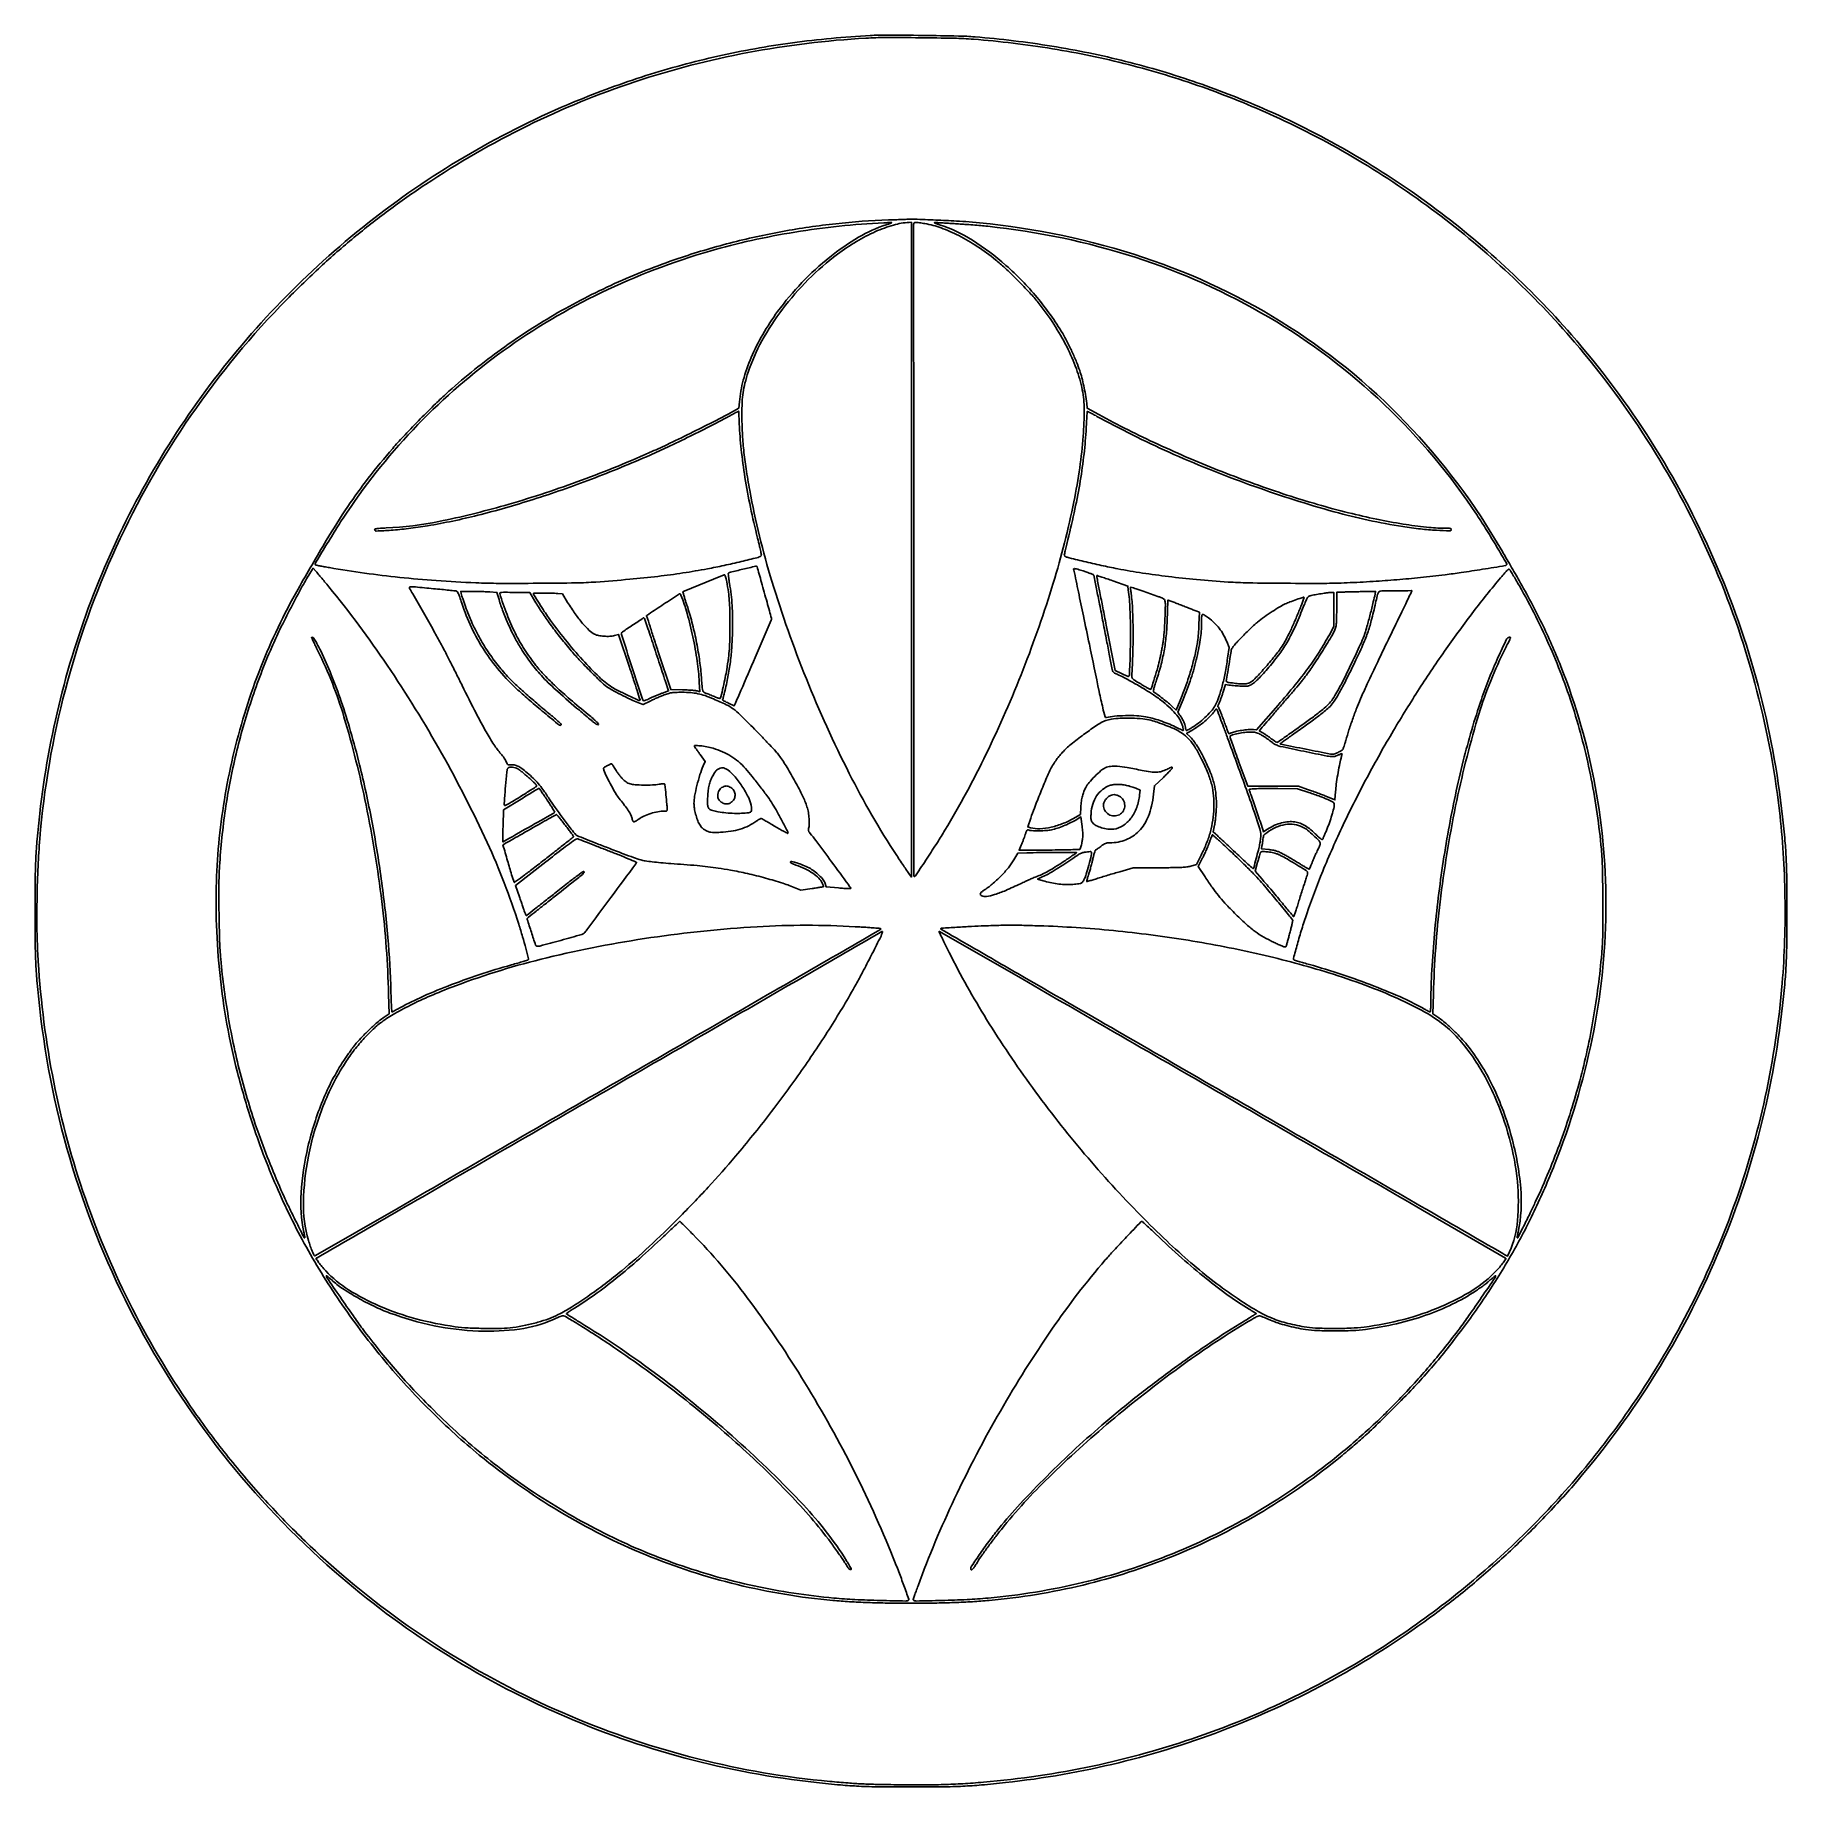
# Model space of a CAD drawing. Extents: x 3 to 2218, y 3 to 2219.
import ezdxf

# ---------------------------------------------------------------- set-up
doc = ezdxf.new("R2010")
doc.units = 0

msp = doc.modelspace()

# ---------------------------------------------------------------- linework, layer by layer
for points in [[(1059, 2218.366879, 0.019523), (960.439672, 2209.002574, 0.021668), (866.31774, 2192.157331, 0.021962), (775.165024, 2167.484322, 0.021249), (685.5, 2134.677575, 0.066797), (430.863883, 1986.628869, 0.066658), (224.064073, 1776.595526, 0.066675), (79.851756, 1519.604483, 0.066889), (8.554588, 1234, 0.004628), (5.250638, 1201.656908, 0.010991), (3.545476, 1177.532127, 0.009469), (2.768428, 1151.328898, 0.002677), (2.549817, 1110.5, 0.002677), (2.768428, 1069.671102, 0.009469), (3.545476, 1043.467873, 0.010991), (5.250638, 1019.343092, 0.004628), (8.554588, 987, 0.046498), (50.089158, 786.216953, 0.046378), (128.033331, 596.384157, 0.046352), (239.682652, 424.072806, 0.046334), (381.176866, 275.253816, 0.038168), (516.322379, 174.269662, 0.038145), (665.273935, 94.979102, 0.038106), (824.693363, 39.169926, 0.037917), (991, 8.086819, 0.004938), (1021.341164, 5.07025, 0.01073), (1044.697925, 3.485149, 0.009005), (1070.478379, 2.755575, 0.002571), (1110.5, 2.549817, 0.002559), (1150.494155, 2.754533, 0.008999), (1176.220924, 3.481093, 0.0107), (1199.562923, 5.062123, 0.004872), (1230, 8.078317, 0.032667), (1373.312406, 33.244112, 0.032841), (1511.86454, 76.832799, 0.032832), (1643.550661, 138.201446, 0.032611), (1766.38239, 216.403079, 0.014044), (1814.23296, 253.557237, 0.01368), (1860.352892, 293.655445, 0.013646), (1904.326954, 336.322778, 0.013793), (1945.746184, 381.176866, 0.038195), (2046.737792, 516.347815, 0.038115), (2126.07301, 665.40087, 0.038092), (2181.902538, 824.858025, 0.038048), (2212.921683, 991, 0.004872), (2215.937877, 1021.437077, 0.0107), (2217.518907, 1044.779076, 0.008999), (2218.245467, 1070.505845, 0.002559), (2218.450183, 1110.5, 0.002559), (2218.245467, 1150.494155, 0.008999), (2217.518907, 1176.220924, 0.0107), (2215.937877, 1199.562923, 0.004872), (2212.921683, 1230, 0.038034), (2181.906187, 1396.148035, 0.038105), (2126.09286, 1555.574099, 0.038124), (2046.764599, 1704.60868, 0.038158), (1945.748934, 1839.823134, 0.027195), (1861.728848, 1926.076171, 0.027036), (1768.684757, 2002.880619, 0.027095), (1668.104789, 2069.042389, 0.027601), (1561.565806, 2123.492875, 0.020962), (1472.554743, 2158.568086, 0.021765), (1382.018792, 2185.578274, 0.021578), (1288.736352, 2204.804205, 0.019843), (1191.5, 2216.57117, 0.01494), (1170.577396, 2217.636411, 0.00186), (1125.053993, 2218.422755, 0.001829), (1079.490258, 2218.873585, 0.015482)], [(1189.5, 2213.566404, -0.020725), (1289.359648, 2201.555314, -0.022292), (1385.450974, 2181.503172, -0.022465), (1478.687344, 2153.14893, -0.021775), (1570, 2116.286261, -0.027615), (1675.339433, 2061.117101, -0.026903), (1774.917591, 1994.233564, -0.026849), (1866.930771, 1916.89942, -0.027235), (1949.663223, 1830.5, -0.037133), (2046.917039, 1698.513849, -0.037176), (2123.536076, 1553.642883, -0.037143), (2177.912726, 1398.896225, -0.036923), (2208.927464, 1237.5, -0.013063), (2213.746535, 1184.048713, -0.011907), (2215.958785, 1128.740764, -0.011892), (2215.536464, 1073.312543, -0.012932), (2212.451511, 1019.5, -0.032582), (2190.967635, 875.66594, -0.032941), (2151.02603, 736.38163, -0.032943), (2093.140834, 603.559137, -0.032598), (2018.133072, 479, -0.023714), (1955.13335, 396.917214, -0.02345), (1884.420174, 320.84829, -0.023409), (1806.764888, 251.608805, -0.02343), (1723, 189.95423, -0.031627), (1602.616163, 120.317932, -0.031545), (1474.308583, 66.353929, -0.031506), (1340.073181, 28.904778, -0.031368), (1202, 8.551299, -0.005951), (1176.026317, 6.684779, -0.007339), (1151.770797, 5.588674, -0.006814), (1126.081125, 5.155659, -0.004109), (1095.621581, 5.307699, -0.002172), (1067.727001, 5.79739, -0.006549), (1048.71664, 6.462934, -0.00738), (1030.987539, 7.578748, -0.003424), (1008, 9.524972, -0.039078), (840.949313, 38.102059, -0.038386), (679.339295, 92.426423, -0.038338), (527.743994, 170.896394, -0.038763), (390.5, 271.336777, -0.016442), (337.83088, 319.635794, -0.015911), (287.850892, 371.806721, -0.015951), (241.414963, 426.911205, -0.016744), (199.3652, 484, -0.034133), (121.609649, 615.762064, -0.03481), (63.080619, 756.033231, -0.034713), (24.448324, 903.445959, -0.033536), (6.014705, 1056.5, -0.010665), (4.968835, 1089.706891, -0.006906), (5.109365, 1128.149755, -0.006855), (6.324725, 1167.120755, -0.009504), (8.556325, 1202, -0.043356), (40.884495, 1390.830298, -0.043401), (105.285477, 1571.188356, -0.043442), (199.782008, 1737.562936, -0.043618), (321.491327, 1884.864197, -0.01175), (363.635795, 1925.694818, -0.013503), (405.785722, 1962.59323, -0.013618), (449.540466, 1996.890901, -0.01237), (496.5, 2029.911419, -0.032941), (625.234302, 2104.00556, -0.033925), (761.348144, 2159.728851, -0.033777), (904.317085, 2196.725742, -0.032051), (1053.5, 2214.958375, -0.013991), (1078.273181, 2215.690728, -0.002952), (1121.547336, 2215.503322, -0.002948), (1164.811863, 2214.805386, -0.014059)], [(1082, 1984.942911, 0.018998), (1015.244668, 1980.218107, 0.018176), (948.039531, 1970.404606, 0.018066), (881.314135, 1955.660391, 0.018202), (815.995428, 1936.168347, 0.024903), (735.521405, 1904.380321, 0.025581), (659.346354, 1864.998895, 0.025746), (588.053216, 1818.312902, 0.025994), (522.174435, 1764.686312, 0.010739), (507.159581, 1750.509856, 0.004412), (487.388204, 1730.675531, 0.004375), (468.112839, 1710.646849, 0.011824), (454.897566, 1695.993378, 0.012679), (424.04305, 1658.213395, 0.016891), (398.089391, 1622.293863, 0.013716), (370.900027, 1579.3559, 0.005198), (335.224912, 1518, 0.035718), (288.10107, 1419.153203, 0.033859), (254.542397, 1312.842744, 0.033792), (235.587573, 1202.760746, 0.035235), (232.006478, 1092.668624, 0.016761), (236.568699, 1028.919428, 0.018297), (245.325505, 967.470842, 0.018216), (258.595262, 906.579566, 0.01631), (276.6897, 844.5, 0.023124), (307.750922, 762.593346, 0.024556), (345.699288, 685.576871, 0.024425), (391.221469, 612.278747, 0.022363), (444.951497, 541.5, 0.012419), (472.411863, 510.119412, 0.01097), (502.530755, 478.78667, 0.011045), (533.74663, 449.050833, 0.013176), (564.5, 422.473656, 0.036256), (665.785215, 351.100965, 0.03776), (774.988309, 296.193098, 0.037931), (890.732833, 258.531809, 0.037291), (1011.5, 238.520966, 0.0075), (1032.711841, 236.934337, 0.006056), (1055.531551, 235.848449, 0.005358), (1081.053885, 235.21735, 0.003502), (1110.5, 235.011127, 0.003502), (1139.946115, 235.21735, 0.005358), (1165.468449, 235.848449, 0.006056), (1188.288159, 236.934337, 0.0075), (1209.5, 238.520966, 0.036683), (1328.096491, 258.02436, 0.03708), (1442.128685, 294.608948, 0.037017), (1549.686846, 347.708233, 0.036286), (1649, 416.400757, 0.006017), (1667.169074, 431.38688, 0.008621), (1682.880052, 445.137715, 0.007962), (1699.00321, 460.22228, 0.004187), (1718.58189, 479.452822, 0.005515), (1742.576597, 503.953507, 0.009402), (1762.006071, 525.014245, 0.010081), (1779.65963, 545.712841, 0.007736), (1798.129239, 569, 0.015424), (1836.9948, 622.957802, 0.01848), (1870.057448, 676.115808, 0.018719), (1898.754972, 730.966698, 0.016624), (1924.507431, 790, 0.04397), (1972.02791, 949.116771, 0.047494), (1989.376917, 1110.002699, 0.04843), (1975.994628, 1268.407515, 0.049399), (1932.386942, 1420.181096, 0.00884), (1920.739446, 1448.026006, 0.00963), (1908.428208, 1474.650609, 0.009452), (1894.888161, 1501.221714, 0.007905), (1879.545399, 1528.910729, 0.000018), (1874.521394, 1537.64804, 0.000012), (1868.717999, 1547.739402, 0.000012), (1863.055168, 1557.585264, 0.000023), (1858.502297, 1565.5, 0.060723), (1735.725275, 1729.251877, 0.06319), (1578.698103, 1856.215294, 0.062162), (1392.533745, 1941.49314, 0.055673), (1184, 1982.497653, 0.00793), (1167.914222, 1983.578055, 0.00202), (1141.804268, 1984.810443, 0.0012), (1115.167932, 1985.89584, 0.023787), (1107, 1985.820385, -0.005234), (1105.238722, 1985.738717, -0.000196), (1098.625, 1985.503986, -0.000355), (1090.801839, 1985.234955, -0.000249)], [(1086, 1981.58153, -0.30553), (1085.85369, 1981.364446, -0.003001), (1084.017188, 1980.633681, -0.008481), (1081.837773, 1979.823923, -0.005238), (1079.25, 1978.942447, 0.054087), (1044.249915, 1963.064233, 0.035163), (1007.67084, 1937.809726, 0.033214), (972.546149, 1905.675796, 0.032853), (941.847403, 1869.061968, 0.026532), (922.921791, 1840.113169, 0.03141), (908.317806, 1810.869908, 0.033761), (898.385819, 1782.14258, 0.043854), (893.464108, 1754.741229), (892.763381, 1746.982458), (879.13169, 1739.441324, -0.009107), (859.990498, 1729.303133, -0.002908), (831.162078, 1714.910147, -0.002979), (801.730647, 1700.646474, -0.007363), (779.937301, 1690.635736, -0.016263), (687.835144, 1653.490484, -0.01805), (596.633157, 1623.799228, -0.019468), (513.491407, 1603.478883, -0.039569), (446.75, 1595.317532, 0.003921), (439.333627, 1594.943259, 0.018679), (435.109443, 1594.538112, 0.026732), (432.559305, 1594.057121, 0.345579), (432, 1593.344533, 0.427604), (434.089335, 1591.348163, 0.006286), (452.927908, 1592.443359, 0.013366), (474.90298, 1594.589905, 0.009977), (499, 1598.08541, 0.021023), (562.520455, 1611.362003, 0.014836), (632.659935, 1631.360591, 0.013997), (706.315704, 1657.036157, 0.012888), (780.5, 1687.459139, 0.007165), (802.319672, 1697.447282, 0.003114), (831.042424, 1711.316475, 0.003052), (859.119034, 1725.303228, 0.008911), (878.255717, 1735.41494, -0.000972), (883.55376, 1738.32292, -0.001576), (888.069958, 1740.771889, -0.000207), (892.095136, 1742.936046, -0.123853), (892.34936, 1743, -0.39563), (892.493171, 1742.865092, -0.000431), (892.782957, 1738.271345, -0.00327), (893.072153, 1733.074993, -0.001964), (893.3509, 1726.90245, 0.01692), (895.768367, 1694.746525, 0.012438), (900.535104, 1659.320255, 0.011665), (907.473724, 1621.608085, 0.010217), (916.443443, 1582.546406, -0.002994), (919.014917, 1572.045867, -0.011242), (920.440229, 1565.41379, -0.009064), (921.231586, 1560.833348, -0.301185), (920.786336, 1559.867948, -0.076697), (915.672228, 1557.702844, -0.003004), (895.797992, 1552.810257, -0.005788), (874.011951, 1547.851619, -0.006555), (853, 1543.611783, -0.008776), (822.061438, 1538.350378, -0.008278), (790.35026, 1534.06447, -0.007232), (754.799493, 1530.378255, -0.004196), (712, 1526.927007, -0.014082), (687.143051, 1525.834851, -0.002258), (638.556845, 1525.289138, -0.002498), (589.706031, 1525.205141, -0.010151), (559.98341, 1525.906076, -0.006563), (509.955474, 1528.76098, -0.008292), (463.787052, 1532.774449, -0.008648), (419.469802, 1538.144802, -0.008455), (375.02869, 1545.079558, -0.001746), (368.301674, 1546.270313, -0.002798), (362.570227, 1547.338654, -0.000546), (357.532982, 1548.312506, -0.14943), (357.15108, 1548.515587, -0.343288), (356.935477, 1550.244944, -0.000844), (370.540452, 1572.991884, -0.00528), (384.314569, 1595.394101, -0.007234), (397.211906, 1615.239504, -0.044657), (486.827048, 1726.054053, -0.04444), (594.830457, 1819.394391, -0.043935), (718.854511, 1893.076262, -0.04165), (856.047512, 1945.500701, -0.015552), (908.864455, 1959.023481, -0.014541), (963.613619, 1969.579304, -0.014366), (1019.568557, 1977.045957, -0.014259), (1076, 1981.309597, 0.001545), (1078.616918, 1981.440512, 0.001796), (1081.104687, 1981.581634, 0.001594), (1083.209112, 1981.71533, 0.010757), (1084.25, 1981.80732, -0.022324), (1084.920851, 1981.851001, -0.03719), (1085.485938, 1981.820475, -0.044309), (1085.890094, 1981.731424, -0.327333)], [(1111, 1567.849962), (1111, 1153.699923), (1107.804254, 1158.099962, -0.008335), (1105.910771, 1160.800542, -0.001081), (1101.977155, 1166.641864, -0.00126), (1097.342521, 1173.594232, -0.001053), (1092.454967, 1181, -0.028208), (1032.399734, 1284.720507, -0.021445), (978.163681, 1404.379533, -0.021497), (934.54139, 1527.821034, -0.028967), (906.52128, 1642.928576, -0.007558), (901.977263, 1670.092224, -0.01159), (898.944552, 1693.757635, -0.0127), (897.202146, 1715.801789, -0.012539), (896.571498, 1738, -0.011434), (896.893447, 1754.473879, -0.025978), (898.066278, 1766.867549, -0.027903), (900.454349, 1778.523366, -0.015299), (904.601911, 1792.5, -0.047212), (921.9653, 1832.078729, -0.035167), (948.040247, 1872.044686, -0.033975), (980.634434, 1909.485101, -0.035604), (1017.522255, 1941.53807, -0.025692), (1041.460935, 1957.664696, -0.030813), (1065.554139, 1970.203356, -0.033963), (1088.335209, 1978.528018, -0.058307), (1108.25, 1981.863818), (1111, 1982)], [(1128.065238, 1980.382269, -0.045951), (1148.490467, 1974.905989, -0.029955), (1170.858036, 1965.086307, -0.027329), (1194.182233, 1951.476065, -0.02248), (1217.51336, 1934.542992, -0.021229), (1229.244589, 1924.352757, -0.007391), (1245.278892, 1908.728335, -0.007439), (1260.905201, 1892.57076, -0.020057), (1271.358237, 1880.5, -0.024407), (1291.17489, 1853.021067, -0.027158), (1307.466046, 1824.678456, -0.028892), (1319.648615, 1796.618789, -0.039045), (1327.124323, 1770, -0.048429), (1329.575602, 1745.30987, -0.019284), (1328.336229, 1711.26558, -0.017441), (1323.950871, 1671.497989, -0.013452), (1316.498638, 1628.5, -0.024648), (1290.436766, 1525.488197, -0.019214), (1252.410686, 1416.434367, -0.019058), (1205.671703, 1309.495081, -0.022799), (1153.383877, 1212.806862, -0.00709), (1143.925928, 1197.569729, -0.003053), (1130.903264, 1177.509589, -0.000634), (1116.981753, 1156.407221, -0.108619), (1115.040635, 1154.525114, -0.58723), (1114.166823, 1155.01203, -0.000003), (1113.978204, 1567.220987, -0.000003), (1113.794469, 1979.226351, -0.199027), (1114.666667, 1981.333333, -0.17231), (1115.782744, 1981.864402, -0.043458), (1117.825124, 1981.89708, -0.021501), (1121.271146, 1981.503011, -0.003315)], [(1170.5, 1979.953464, -0.003634), (1178.762478, 1979.399551, -0.00204), (1188.79375, 1978.612613, -0.002035), (1198.919604, 1977.735159, -0.003321), (1207.5, 1976.898928, -0.051657), (1393.914771, 1937.747287, -0.055822), (1563.22578, 1861.778583, -0.056774), (1709.127228, 1751.616256, -0.056839), (1826.450181, 1611.5, -0.006771), (1838.80999, 1592.216625, -0.005451), (1851.587507, 1571.166245, -0.000919), (1863.998802, 1550.119369, -0.341511), (1863.78557, 1548.452237, -0.157987), (1862.103537, 1547.593554, -0.000342), (1833.364661, 1543.016212, -0.002642), (1806.524296, 1538.905361, -0.005848), (1786, 1536.117654, -0.004768), (1754.897559, 1532.563875, -0.005499), (1725.177153, 1529.784878, -0.005389), (1694.889389, 1527.616909, -0.004252), (1662.066152, 1525.902806, -0.010082), (1632.646348, 1525.211053, -0.002525), (1584.625868, 1525.292898, -0.002332), (1536.884232, 1525.838134, -0.013254), (1511.5, 1526.919939, -0.005209), (1471.584516, 1530.100572, -0.007332), (1436.067276, 1533.829181, -0.008005), (1403.370209, 1538.279296, -0.008924), (1372, 1543.636036, -0.007124), (1351.236239, 1547.871475, -0.005798), (1329.118855, 1552.981657, -0.002059), (1308.111531, 1558.184358, -0.12174), (1304.667547, 1560.017721, -0.263449), (1304.431862, 1560.719199, -0.002358), (1305.554776, 1566.381512, -0.00725), (1306.991782, 1572.962301, -0.004522), (1308.856874, 1580.632453, 0.009282), (1317.828525, 1619.120234, 0.01178), (1324.609327, 1654.978731, 0.012585), (1329.331384, 1688.938329, 0.014262), (1332.105874, 1721.705633, -0.000974), (1332.569157, 1729.698668, -0.00159), (1332.996809, 1736.475323, -0.000173), (1333.399844, 1742.522623, -0.155885), (1333.503412, 1742.784829, -0.355038), (1333.727834, 1742.831029, -0.00035), (1338.626946, 1740.280589, -0.002922), (1344.128304, 1737.370708, -0.001762), (1350.618162, 1733.859784, 0.021356), (1443.064538, 1688.435026, 0.017512), (1545.320916, 1647.712419, 0.017953), (1645.819569, 1615.73414, 0.030032), (1732.5, 1597.066885, 0.009662), (1755.051342, 1594.055519, 0.013874), (1775.131013, 1592.330881, 0.006978), (1792.028969, 1591.587272, 0.423034), (1794, 1593.5, 0.262541), (1793.577279, 1594.249567, 0.09114), (1792.37443, 1594.705115, 0.038273), (1790.085188, 1594.943472, 0.006706), (1785.75, 1595.003417, -0.026663), (1762.50147, 1596.253695, -0.012987), (1733.034085, 1600.196512, -0.011782), (1699.575664, 1606.373052, -0.009435), (1663.855164, 1614.547894, -0.018206), (1586.009423, 1636.954666, -0.014514), (1503.797515, 1666.563782, -0.014403), (1422.65367, 1701.208398, -0.016943), (1348, 1738.774668), (1333.5, 1746.697796), (1332.711539, 1753.098898, 0.010904), (1331.10217, 1764.169232, 0.011112), (1329.02024, 1775.08908, 0.011614), (1326.576431, 1785.348456, 0.016053), (1323.877855, 1794.418836, 0.018551), (1319.92219, 1804.979903, 0.008689), (1314.064826, 1818.352012, 0.008684), (1307.755804, 1831.493136, 0.018848), (1302.362192, 1841.304002, 0.038667), (1269.888986, 1887.017761, 0.037951), (1230.576196, 1927.494956, 0.040026), (1188.23125, 1959.29437, 0.061109), (1146.75, 1978.926389, -0.003792), (1144.162075, 1979.805757, -0.006191), (1141.982812, 1980.595138, -0.001615), (1140.109601, 1981.306933, -0.31055), (1140, 1981.466378, -0.414664), (1140.116135, 1981.582334, -0.002301), (1141.835938, 1981.571778, -0.007582), (1143.853418, 1981.519506, -0.004533), (1146.25, 1981.399254, -0.000072), (1149.756653, 1981.190903, -0.000015), (1155.951562, 1980.821746, -0.000016), (1163.150366, 1980.392326, -0.000015)], [(373.983018, 1521, -0.023826), (447.981894, 1421.750754, -0.020075), (516.824835, 1310.187785, -0.02054), (574.439094, 1197.231713, -0.030781), (614.36558, 1094, -0.005439), (619.198194, 1078.188692, -0.007041), (623.267998, 1063.578219, -0.001918), (626.691345, 1050.378005, -0.286984), (626.234366, 1048.946638, -0.102004), (625.595494, 1048.598025, -0.00074), (619.751705, 1046.824037, -0.002773), (613.032287, 1044.83569, -0.001769), (605.196971, 1042.594341, 0.011388), (563.952911, 1029.93297, 0.012529), (524.634327, 1015.772465, 0.013445), (489.513016, 1001.021381, 0.022939), (461.153934, 986.602059, -0.004687), (458.668351, 985.221875, -0.006863), (456.453467, 984.058105, -0.003627), (454.566172, 983.11644, -0.114383), (454.063841, 983, -0.397518), (453.752953, 983.293555, -0.000817), (453.347533, 990.564063, -0.004506), (452.972735, 998.876287, -0.002706), (452.670148, 1008.75, 0.015582), (448.800694, 1077.301417, 0.012458), (440.496929, 1150.826101, 0.0123), (428.377562, 1224.99287, 0.013893), (413.027917, 1295.5, 0.009125), (401.704665, 1337.998259, 0.012458), (389.859215, 1375.814664, 0.013752), (377.306772, 1409.574912, 0.017721), (363.846824, 1439.803726, 0.005926), (359.166683, 1449.104536, 0.027658), (356.117192, 1454.269383, 0.055915), (353.950804, 1456.839489, 0.40642), (352.48662, 1456.819953, 0.313279), (352.417507, 1456.436246, 0.000971), (354.600841, 1451.687163, 0.00479), (357.161235, 1446.282861, 0.002919), (360.283758, 1439.946415, -0.043859), (393.327296, 1356.254798, -0.021365), (421.28232, 1244.753353, -0.020647), (441.177665, 1122.742153, -0.024006), (449.674864, 1005.5), (450.283652, 980.5), (442.90444, 975.5, 0.030403), (434.967018, 969.386558, 0.012114), (424.829642, 960.105628, 0.012223), (414.810741, 949.994242, 0.02115), (407.062341, 941.053338, 0.008078), (403.947952, 937.003969, 0.004146), (400.169548, 931.834477, 0.004119), (396.36657, 926.44662, 0.006197), (393.148045, 921.68105, 0.048518), (366.385364, 870.853156, 0.039686), (347.73408, 812.296731, 0.040911), (339.10198, 754.098998, 0.06744), (342.535184, 704.567572, -0.005632), (343.05851, 701.884298, -0.008836), (343.441464, 699.565562, -0.003662), (343.716497, 697.595146, -0.233289), (343.607684, 697.274351, -0.51125), (342.936422, 697.382552, -0.000367), (333.563904, 716.06287, -0.003476), (324.768312, 733.934663, -0.005929), (317.702733, 749, -0.019716), (287.542763, 822.94899, -0.021791), (264.403649, 896.639815, -0.021888), (247.848303, 971.762618, -0.020265), (237.4114, 1050, -0.015485), (236.026014, 1072.635927, -0.004381), (235.2704, 1107.943088, -0.004458), (235.138324, 1143.45351, -0.013971), (235.929017, 1167.305985, -0.020994), (243.392433, 1239.468627, -0.022225), (256.799308, 1309.374948, -0.022318), (276.294449, 1377.542375, -0.021567), (301.980922, 1444.5, -0.01142), (312.343653, 1466.960419, -0.0058), (326.346113, 1494.75194, -0.005698), (340.598081, 1521.490335, -0.015538), (351.475395, 1539.962556), (354.293451, 1544.425113), (357.763817, 1540.462556, -0.005368), (359.812662, 1538.071821, -0.000763), (363.959733, 1533.110876, -0.000869), (368.847487, 1527.224953, -0.00074)], [(877.396502, 1527.25, -0.009425), (879.531963, 1514.223241, -0.017283), (880.70268, 1503.532419, -0.014051), (881.265371, 1491.4167, -0.004248), (881.44613, 1473, -0.004318), (881.310824, 1454.509732, -0.01376), (880.774131, 1442.171997, -0.015754), (879.603318, 1430.789108, -0.007184), (877.392822, 1416, -0.0105), (875.583357, 1406.262892, -0.005205), (872.900713, 1393.986934, -0.001528), (869.983822, 1381.450873, -0.128944), (869.070437, 1379.730756, -0.270101), (868.504781, 1379.556664, -0.01556), (866.680724, 1380.042211, -0.020239), (864.446551, 1380.811836, -0.013172), (861.930756, 1381.871241, 0.00714), (859.161271, 1383.077013, 0.005778), (856.156521, 1384.293883, 0.005843), (853.358302, 1385.352106, 0.014996), (851.304209, 1386.032531, -0.078907), (848.483293, 1387.386067, -0.181286), (847.159679, 1389.290978, -0.040219), (846.497401, 1393.191594, -0.001024), (844.966742, 1411, 0.017404), (842.410985, 1432.467237, 0.013225), (838.174108, 1455.784085, 0.013152), (832.672206, 1479.020344, 0.016429), (826.297951, 1500.25246, -0.003214), (824.554012, 1505.548959, -0.005257), (823.152254, 1510.062218, -0.001179), (821.982334, 1514.007606, -0.304752), (822.085793, 1514.335419, -0.070887), (823.580455, 1515.215041, -0.00015), (848.325791, 1525.389328, -0.000131), (873.170498, 1535.588139, -0.081738), (874.64611, 1535.927657, -0.325676), (875.18835, 1535.582657, -0.016883), (875.921255, 1533.515354, -0.020481), (876.677943, 1530.737829, -0.010922)], [(924.926224, 1513.874482, -0.000868), (928.404508, 1501.290826, -0.001377), (931.334578, 1490.502081, -0.000284), (933.881243, 1481.000375, -0.065418), (934, 1480.096578, -0.101659), (933.739918, 1478.830612, -0.000032), (913.441773, 1431.522883, -0.000467), (895.408775, 1389.609939, -0.005071), (887.949658, 1372.788857), (886.729566, 1370.111045), (879.614783, 1373.672748, -0.000719), (876.872656, 1375.050407, -0.001142), (874.529812, 1376.238401, -0.000228), (872.46905, 1377.290468, -0.055792), (872.295214, 1377.405345, -0.280498), (872.237604, 1377.574403, -0.001012), (872.718149, 1379.717966, -0.004774), (873.296539, 1382.164976, -0.002929), (874.022562, 1385.038119, 0.013962), (878.51839, 1404.640925, 0.016018), (881.683029, 1423.588647, 0.015607), (883.68731, 1443.12245, 0.012065), (884.690839, 1464.5, 0.00774), (884.822076, 1482.476904, 0.013582), (884.296588, 1497.339311, 0.015054), (883.024829, 1511.032284, 0.012912), (880.882612, 1525.347794, -0.007558), (880.144383, 1529.944232, -0.011645), (879.658986, 1533.94135, -0.006137), (879.373435, 1537.281518, -0.231333), (879.647794, 1537.965128, -0.123681), (882.02545, 1539.22833, -0.001761), (897.815482, 1543.071076, -0.001172), (913.986378, 1546.906203, -0.208119), (915.676224, 1546.59894, -0.178092), (915.771872, 1546.467221, -0.000025), (918.466104, 1536.937433, -0.000633), (921.434366, 1526.385349, -0.000382)], [(1341.216445, 1536.183555, -0.14703), (1341.59913, 1535.471982, -0.000158), (1345.122882, 1518.190408, -0.00148), (1349.005349, 1498.825672, -0.000907), (1353.47408, 1475.971163, 0.000116), (1357.922894, 1453.025947, 0.000184), (1361.746919, 1433.366458, 0.000038), (1365.120514, 1416.063738, 0.008611), (1365.46496, 1414.446565, 0.127513), (1366.002849, 1413.41523, 0.051533), (1367.190667, 1412.344876, 0.039441), (1368.967061, 1411.25182, 0.019964), (1371.353311, 1410.149204, -0.025151), (1379.668988, 1406.201635, -0.00575), (1393.297777, 1398.667368, -0.006254), (1407.170198, 1390.557674, -0.014662), (1417.274285, 1384.06928, -0.01675), (1429.281964, 1375.246832, -0.025087), (1439.086189, 1366.694265, -0.029168), (1446.573277, 1358.576348, -0.054467), (1451.451859, 1351.095002, -0.029752), (1453.151309, 1347.179952, -0.027452), (1454.426684, 1342.985211, -0.028444), (1455.050225, 1339.623481, -0.579644), (1454.385391, 1339.121536, -0.010454), (1453.757944, 1339.405398, -0.000323), (1451.201943, 1340.62878, -0.000633), (1448.192373, 1342.076335, -0.000438), (1444.791437, 1343.721118, 0.016793), (1435.518897, 1347.837056, 0.013973), (1425.408675, 1351.599105, 0.014352), (1415.578085, 1354.635558, 0.024562), (1407.204534, 1356.523563, 0.032317), (1395.95546, 1357.743641, 0.016349), (1381.696113, 1357.896682, 0.016223), (1367.729075, 1357.136057, 0.039785), (1357.592242, 1355.433795, -0.410825), (1355.892655, 1356.438082, -0.007367), (1353.104158, 1367.69844, -0.005422), (1348.577154, 1388.214493, -0.000349), (1336.065371, 1448.199131, 0.000081), (1328.599378, 1484.089026, 0.000132), (1322.242778, 1514.580915, 0.000015), (1316.556371, 1541.818137, 0.011795), (1316.242648, 1543.161432, -0.444888), (1316.661722, 1543.795299, -0.085038), (1318.221983, 1543.763735, -0.026441), (1321.460455, 1542.961728, -0.003574), (1328.144137, 1540.873825, -0.003456), (1332.923267, 1539.306801, -0.005183), (1337.070697, 1537.867079, -0.002279), (1340.584249, 1536.588328, -0.10837)], [(1365.632958, 1528.425366), (1384.765917, 1521.822261), (1385.362383, 1517.161131, -0.010603), (1386.66177, 1504.95669, -0.009562), (1387.496348, 1492.279997, -0.00804), (1387.942107, 1477.688195, -0.004198), (1388.052389, 1459.5, -0.003805), (1387.856982, 1439.850458, -0.006395), (1387.356356, 1423.358123, -0.002379), (1386.690034, 1409.456512, -0.185263), (1385.806759, 1407.473426, -0.292843), (1385.354978, 1407.374464, -0.005426), (1382.974449, 1408.284018, -0.011469), (1380.156958, 1409.471095, -0.007186), (1376.914141, 1410.982177), (1368.555106, 1415.024512), (1357.427501, 1472.262256, -0.000037), (1353.125483, 1494.399489, -0.000057), (1349.418442, 1513.494225, -0.000016), (1346.190348, 1530.134904, -0.001939), (1345.78862, 1532.25, -0.020377), (1345.636584, 1533.305399, -0.034639), (1345.607109, 1534.196369, -0.040257), (1345.682679, 1534.841265, -0.351037), (1345.888672, 1535.014236, -0.08627), (1346.359265, 1534.943674, -0.000286), (1351.940729, 1533.084627, -0.001573), (1358.254252, 1530.955642, -0.000984)], [(1879.982554, 1522, -0.026699), (1919.232456, 1443.77893, -0.027449), (1949.518151, 1362.530847, -0.027204), (1970.940403, 1277.75843, -0.025228), (1983.691216, 1189, -0.018018), (1985.074352, 1164.417052, -0.004066), (1985.578394, 1122.558246, -0.003993), (1985.407971, 1080.760354, -0.019217), (1984.207224, 1057, -0.019993), (1973.462319, 974.104739, -0.022894), (1956.44467, 896.049397, -0.022925), (1932.385692, 819.969898, -0.020154), (1900.528111, 743, -0.005719), (1894.147132, 729.591314, -0.003445), (1886.289494, 713.830777, -0.00036), (1877.943447, 697.404898, -0.509654), (1877.355081, 697.311586, -0.235503), (1877.257796, 697.602401, -0.003002), (1877.547598, 699.576499, -0.007977), (1877.938766, 701.886893, -0.005052), (1878.464816, 704.567572, 0.073083), (1881.690323, 760.143338, 0.044631), (1870.089649, 824.947397, 0.043709), (1846.575039, 888.633377, 0.05791), (1813.947012, 941.053338, 0.02104), (1806.184337, 950.002562, 0.012198), (1796.161135, 960.114627, 0.012088), (1786.025571, 969.392435, 0.030397), (1778.09556, 975.5), (1770.716348, 980.5), (1771.332485, 1005.5, -0.023702), (1779.766189, 1122.372992, -0.020606), (1799.405961, 1243.58048, -0.021358), (1827.046874, 1354.344339, -0.043169), (1859.83464, 1437.997307, 0.000169), (1863.180195, 1444.758483, 0.000265), (1866.052467, 1450.575884, 0.000065), (1868.562736, 1455.66857, 0.010235), (1868.833333, 1456.247307, 0.212911), (1868.832574, 1456.532589, 0.148263), (1868.618022, 1456.778897, 0.092063), (1868.196196, 1456.945526, 0.048187), (1867.632275, 1457, 0.28884), (1863.769402, 1454.565383, 0.005113), (1852.923996, 1431.27639, 0.012242), (1841.850023, 1405.165157, 0.011876), (1831.948069, 1378.27946, 0.021484), (1809.108101, 1300.657595, 0.016041), (1790.409288, 1213.411792, 0.015534), (1776.734717, 1121.682352, 0.01617), (1769.003846, 1030.5, 0.003231), (1768.62286, 1022.184401, 0.002324), (1768.300633, 1012.895312, 0.002346), (1768.076594, 1004.053897, 0.00507), (1768.005143, 997.25, -0.005656), (1767.938748, 991.562651, -0.010923), (1767.734755, 987.015529, -0.005137), (1767.453392, 983.366378, -0.388891), (1767.053576, 983, -0.112786), (1766.437732, 983.140707, -0.005451), (1764.541529, 984.080525, -0.008656), (1762.304204, 985.269182, -0.006113), (1759.830945, 986.678384, 0.027964), (1733.211663, 1000.341419, 0.01209), (1696.410581, 1015.646251, 0.01165), (1655.251413, 1030.514117, 0.012601), (1614.5, 1043.037177, -0.001873), (1607.163344, 1045.120603, -0.002922), (1600.861508, 1046.975657, -0.000835), (1595.396148, 1048.629208, -0.099502), (1594.751943, 1048.975984, -0.294309), (1594.19865, 1050.726283, -0.001562), (1599.181407, 1068.77203, -0.006678), (1604.790808, 1087.855798, -0.006456), (1610.968652, 1107, -0.016753), (1631.283899, 1161.207898, -0.012467), (1657.167383, 1219.638371, -0.011926), (1687.376866, 1279.736062, -0.011539), (1720.737918, 1339, -0.009249), (1753.392578, 1391.752601, -0.009727), (1787.448267, 1442.370777, -0.010099), (1822.047689, 1489.637433, -0.012372), (1856.331296, 1532.309358, -0.004106), (1861.692053, 1538.549011, -0.025501), (1864.625776, 1541.580673, -0.055884), (1866.481533, 1542.959975, -0.344389), (1867.583686, 1542.809358, -0.057402), (1868.396453, 1541.755537, -0.001235), (1871.751308, 1536.156499, -0.002823), (1875.627136, 1529.567256, -0.001899)], [(506.5, 1518.468641, -0.000868), (516.991546, 1517.458575, -0.001298), (526.15625, 1516.536166, -0.000533), (534.00702, 1515.716955, -0.028212), (535.5, 1515.473801, -0.198002), (536.733021, 1514.614211, -0.03753), (538.06442, 1512.153868, -0.022048), (539.740301, 1507.919979, -0.004478), (542.309707, 1500.26553, 0.031419), (554.6093, 1469.266172, 0.033266), (570.497589, 1440.663522, 0.033206), (590.067734, 1414.375383, 0.031077), (613.35647, 1390.284042, 0.007544), (628.188269, 1377.140704, 0.004304), (646.480848, 1361.688594, 0.000561), (665.780454, 1345.704954, 0.321471), (667.176638, 1345.609168, 0.068107), (667.491613, 1345.868905, 0.05243), (667.758137, 1346.226538, 0.053432), (667.939291, 1346.622658, 0.080715), (668, 1346.996275, 0.212905), (667.749398, 1347.558129, 0.001657), (663.960938, 1350.937531, 0.005669), (659.520868, 1354.78287, 0.003565), (654.25, 1359.180043, -0.00493), (639.131371, 1371.862797, -0.004533), (623.832654, 1385.197953, -0.004522), (610.414491, 1397.328444, -0.015082), (601.924607, 1405.631021, -0.023747), (588.24236, 1421.265473, -0.021019), (575.503817, 1438.759184, -0.020777), (564.129217, 1457.487369, -0.021735), (554.531515, 1476.820406, -0.011385), (551.077248, 1485.115959, -0.00564), (547.054468, 1495.786702, -0.00515), (543.428583, 1506.071754, -0.022633), (541.629388, 1512.25), (540.961896, 1515), (554.827323, 1515, -0.003918), (560.796172, 1514.953224, -0.003073), (567.268611, 1514.811981, -0.003107), (573.287929, 1514.606176, -0.007618), (577.710041, 1514.359935), (586.727332, 1513.719869), (589.42927, 1504.609935, 0.0195), (594.621859, 1489.316786, 0.01381), (601.580695, 1472.575362, 0.013859), (609.404938, 1456.347813, 0.020525), (617.224273, 1442.628528, 0.023328), (630.430132, 1423.560742, 0.026278), (644.873137, 1406.583526, 0.020771), (663.660839, 1388.299964, 0.008138), (691, 1364.610946, 0.00067), (706.622264, 1351.54911, 0.014702), (711.304717, 1347.872628, 0.058388), (713.730354, 1346.485146, 0.306144), (715.162379, 1346.762379, 0.406685), (715.173013, 1347.587637, 0.011221), (712.402606, 1350.376562, 0.014394), (708.333591, 1354.073345, 0.005142), (702.325246, 1359.118032, -0.005889), (679.382954, 1378.439242, -0.010784), (661.216313, 1394.804304, -0.013148), (646.914232, 1408.984954, -0.023312), (636.009395, 1421.5, -0.024959), (621.739475, 1441.478704, -0.026157), (609.771532, 1462.477442, -0.024717), (599.516671, 1485.671396, -0.018151), (590.388352, 1512.271853, -0.379838), (590.838356, 1513.248582, -0.083407), (592.788752, 1513.739583, -0.021909), (597.193207, 1513.899884, -0.001681), (609.053651, 1513.771853), (628.255949, 1513.5), (634.877975, 1502.5, 0.012137), (643.882833, 1488.331825, 0.00995), (654.164581, 1473.631445, 0.009139), (665.920448, 1458.11956, 0.006897), (679.376115, 1441.5, 0.014829), (690.7804, 1428.60257, 0.008031), (705.521784, 1413.392456, 0.006766), (719.855943, 1399.452604, 0.041657), (727.888399, 1393.027767, 0.027176), (734.409873, 1389.14469, 0.005611), (746.322448, 1383.071138, 0.0061), (758.571092, 1377.183499, 0.018394), (767.107689, 1373.583463), (771.715377, 1371.836983), (780.607689, 1376.30246, -0.008662), (784.664541, 1378.252454, -0.005238), (789.531634, 1380.427498, -0.005246), (794.411469, 1382.486599, -0.009179), (798.5, 1384.074474, -0.012702), (804.182993, 1385.999993, -0.038755), (808.15192, 1386.903404, -0.030668), (812.677617, 1387.289115, -0.005746), (821, 1387.390771, -0.019673), (831.875185, 1386.970581, -0.032935), (840.927847, 1385.659718, -0.031744), (849.957223, 1383.130438, -0.016799), (860.802485, 1378.921737, -0.010567), (876.802854, 1371.682043, -0.047202), (885.624263, 1366.389735, -0.035332), (894.388028, 1358.927709, -0.004179), (912.5, 1340.854188, -0.003119), (922.487652, 1330.592486, -0.00366), (931.822887, 1320.737238, -0.003227), (939.59389, 1312.303659, -0.022507), (943.173658, 1307.993359, -0.024129), (952.411279, 1294.485478, -0.011859), (962.90283, 1276.490762, -0.011789), (972.402043, 1258.269303, -0.027965), (978.370307, 1244.194818, -0.035907), (980.272715, 1237.409815, -0.024931), (981.476702, 1229.535748, -0.025187), (981.866031, 1221.984955, -0.057557), (981.219244, 1216.327706, 0.023241), (980.760283, 1213.83872, 0.091731), (980.833285, 1212.289133, 0.091425), (981.456024, 1210.865569, 0.022999), (982.975525, 1208.827706, -0.01174), (990.061253, 1199.758139, -0.000749), (1010.129107, 1172.705369, -0.000353), (1031.274283, 1144.068588, -0.029605), (1034.242276, 1139.5, -0.574246), (1034.006787, 1139.093997, -0.008001), (1030.525487, 1139.140427, -0.011252), (1025.717951, 1139.389871, -0.00424), (1019.004607, 1139.947158), (1003.198435, 1141.394316), (1002.002296, 1145.386672, 0.09604), (999.586369, 1149.998043, 0.032074), (994.438438, 1155.656294, 0.031704), (988.045611, 1161.0966, 0.040557), (981.5, 1165.206019, 0.01953), (973.83009, 1168.821512, 0.022343), (966.233881, 1171.652708, 0.015671), (959.675165, 1173.543991, 0.327389), (957.889018, 1172.82358, 0.327867), (957.950548, 1172.046402, 0.086587), (958.975468, 1171.208395, 0.038509), (961.125233, 1170.207655, 0.008501), (964.959166, 1168.844128, -0.030298), (976.518094, 1164.156527, -0.040176), (986.329506, 1158.458366, -0.045989), (993.830108, 1152.161433, -0.085414), (998.368783, 1145.668788, -0.00967), (999.035307, 1144.177594, -0.015234), (999.542995, 1142.87071, -0.009248), (999.904498, 1141.785542, -0.287889), (999.835455, 1141.523414, -0.146862), (999.524943, 1141.369187, -0.000525), (995.428038, 1140.67308, -0.002723), (990.769412, 1139.912636, -0.001699), (985.302548, 1139.069826), (971.105096, 1136.930401), (964.802548, 1139.612065, 0.022262), (948.220355, 1145.811419, 0.010961), (926.650701, 1152.279299, 0.010739), (903.548032, 1158.127478, 0.013674), (882, 1162.475472, 0.005197), (866.74383, 1164.958928, 0.008032), (853.51, 1166.755236, 0.00772), (839.85146, 1168.172701, 0.00434), (823.226776, 1169.49363, -0.00193), (806.845246, 1170.715814, -0.003841), (793.885028, 1171.833302, -0.00478), (783.259049, 1172.93439, -0.007586), (774.186706, 1174.101898, -0.040127), (768.817177, 1175.321636, -0.008383), (759.648821, 1178.36344, -0.006359), (746.594822, 1183.12596, -0.002022), (727.268603, 1190.546134, -0.001056), (712.035619, 1196.502601, -0.001705), (699.095524, 1201.645055, -0.000254), (687.634396, 1206.251845, -0.117105), (686.975513, 1206.718103, -0.017239), (680.68513, 1214.381259, -0.003964), (670.627635, 1227.751463, -0.004325), (660.41538, 1241.806496, -0.009379), (652.867925, 1252.816286, 0.007826), (644.999829, 1264.37058, 0.023317), (639.130517, 1271.931294, 0.027234), (633.105406, 1278.25535, 0.014247), (624.974516, 1285.483004, 0.01436), (618.092836, 1290.928854, 0.043744), (613.025981, 1294.058414, 0.064632), (608.747752, 1295.556315, 0.080156), (604.539395, 1295.75733, -0.017774), (601.724093, 1295.540979, -0.151672), (600.515375, 1295.86239, -0.146158), (599.679453, 1296.816268, -0.016131), (598.543954, 1299.524079, 0.040844), (597.568189, 1301.562504, 0.015283), (595.886402, 1304.253022, 0.015023), (593.866827, 1307.086337, 0.017628), (591.781124, 1309.64163, -0.034747), (583.02678, 1321.149165, -0.016146), (573.235095, 1337.170482, -0.010737), (560.759622, 1360.290095, -0.003225), (542.758963, 1396, 0.001462), (535.15351, 1411.221022, 0.001359), (527.273276, 1426.771875, 0.001354), (520.19143, 1440.561064, 0.004595), (515.465326, 1449.5, 0.003903), (507.141497, 1464.616191, 0.001091), (493.883314, 1488.134261, 0.000585), (480.229571, 1512.165429, 0.014182), (476.226736, 1518.75, -0.348089), (476.363798, 1520.18289, -0.206561), (478.034813, 1520.885641, -0.020609), (483.593746, 1520.60464, -0.000631)], [(663.639195, 1512.379923), (669.571772, 1511.759846), (676.202399, 1501.129923, 0.013859), (685.907862, 1486.490302, 0.022128), (695.07798, 1474.611016, 0.025704), (703.367565, 1465.766858, 0.073787), (710.204636, 1460.895602, 0.071411), (715.202902, 1459.188235, 0.030386), (722.236643, 1458.298462, 0.03036), (729.563289, 1458.266391, 0.052188), (735.583299, 1459.241641), (740.666599, 1460.620543), (754.41667, 1419.226975, -0.001341), (759.653236, 1403.320163, -0.002213), (763.982522, 1389.847632, -0.000221), (767.787081, 1377.8071, -0.279723), (767.672662, 1377.339328, -0.314695), (766.41618, 1377.116354, -0.001126), (751.971824, 1383.85286, -0.005274), (738.913987, 1390.147458, -0.02915), (732.137776, 1394.00948, -0.047591), (716.071933, 1406.774788, -0.016339), (695.33264, 1428.094699, -0.015589), (673.160831, 1454.008071, -0.014455), (652.060306, 1481.899689, -0.009554), (646.708617, 1489.728207, -0.004598), (640.134648, 1499.954314, -0.001122), (633.432249, 1510.647174, -0.140324), (633, 1512.157025, -0.409936), (633.68596, 1512.853092, -0.001838), (645.042096, 1512.977451, -0.007948), (655.803409, 1512.884686, -0.01991)], [(819.499851, 1510.25, -0.029526), (827.38586, 1487.095913, -0.015319), (834.606938, 1457.407574, -0.015259), (840.110947, 1426.715936, -0.02456), (842.705556, 1400.27658), (843.30144, 1388.053159), (839.90072, 1389.161929, 0.053661), (837.781793, 1389.609028, 0.006708), (833.095002, 1390.019308, 0.007835), (827.497344, 1390.345632, 0.006422), (821.507798, 1390.523669), (806.515597, 1390.776639), (791.190585, 1437.487772, -0.000732), (785.337178, 1455.417663, -0.001214), (780.460476, 1470.555201, -0.000064), (776.104681, 1484.195217, -0.305174), (776.182786, 1484.463384, -0.028262), (778.766124, 1486.380679, -0.000291), (797.649395, 1498.78979, -0.000062), (817.484733, 1511.804506, -0.146166), (818.139182, 1512, -0.186458), (818.435606, 1511.885477, -0.043163), (818.8057, 1511.485938, -0.038835), (819.179124, 1510.919997, -0.029589)], [(1423.764813, 1508.303291, -0.010901), (1427.57681, 1506.858828, -0.046865), (1429.729699, 1505.744374, -0.082812), (1430.975384, 1504.614744, -0.106163), (1431.657206, 1503.229664, -0.0687), (1432.239351, 1497.896245, -0.003401), (1431.615237, 1480.205918, -0.005782), (1430.68326, 1462.844792, -0.021705), (1429.500889, 1452, -0.005644), (1428.702772, 1447.155743, -0.003067), (1427.618549, 1441.221396, -0.003055), (1426.441629, 1435.197802, -0.004835), (1425.351555, 1430.051561, -0.013909), (1422.638661, 1419.256995, -0.006946), (1418.638729, 1405.751013, -0.001411), (1414.23472, 1391.744791, -0.349039), (1413.211204, 1391.056978, -0.107112), (1412.701738, 1391.210873, -0.001045), (1409.330791, 1393.091384, -0.003395), (1405.459181, 1395.296494, -0.002186), (1401, 1397.902602, -0.004897), (1394.631971, 1401.746355, -0.032008), (1391.586417, 1403.906157, -0.071681), (1390.086341, 1405.526631, -0.168212), (1389.651411, 1407.095624, 0.008265), (1391.043114, 1437.093742, 0.008957), (1391.391503, 1466.328189, 0.009558), (1390.737969, 1492.348509, 0.021218), (1389.021722, 1512.104533, -0.000734), (1388.651658, 1514.988633, -0.001071), (1388.334673, 1517.53176, -0.00052), (1388.072005, 1519.695162, -0.01885), (1388.030876, 1520.195076, -0.523762), (1388.420585, 1520.49148, -0.001636), (1395.347937, 1518.211296, -0.004023), (1405.439532, 1514.762508, -0.000764)], [(1645.5, 1491.965635), (1645.5, 1470.431269), (1639.747565, 1460.176899, -0.013949), (1626.648581, 1438.281072, -0.015886), (1612.878117, 1418.100471, -0.013922), (1596.379734, 1396.772223, -0.007324), (1574.768003, 1371.160195), (1547.511525, 1339.80218), (1543.594969, 1340.3275, 0.056242), (1538.88794, 1340.426202, 0.012557), (1530.89235, 1339.490379, 0.013547), (1522.773387, 1338.107428, 0.036342), (1517.124273, 1336.553343, -0.001563), (1515.430331, 1335.957963, -0.00243), (1513.965729, 1335.456294, -0.000703), (1512.689932, 1335.028209, -0.080758), (1512.516418, 1335, -0.310884), (1512.388839, 1335.087811, -0.00015), (1510.515017, 1339.99375, -0.001867), (1508.444246, 1345.481622, -0.001127), (1506.029105, 1352, 0.004401), (1503.565635, 1358.517474, 0.007142), (1501.344867, 1364.00625, 0.002165), (1499.351281, 1368.681303, 0.299334), (1498.866637, 1369, -0.437242), (1498.64081, 1369.244161, -0.046084), (1498.788172, 1370.102208, -0.034279), (1499.20367, 1371.312427, -0.018126), (1499.873581, 1372.752198, 0.02488), (1500.815019, 1374.849101, 0.005854), (1502.171354, 1378.446673, 0.006015), (1503.634518, 1382.625505, 0.005886), (1505.007721, 1386.868601), (1508.227633, 1397.232806), (1512.363816, 1396.586282, 0.013383), (1514.598312, 1396.298033, 0.003408), (1518.23496, 1395.952572, 0.003472), (1522.39431, 1395.615136, 0.003511), (1526.542429, 1395.336859, 0.007264), (1531.778782, 1395.098775, 0.02558), (1535.1482, 1395.166981, 0.039873), (1537.566047, 1395.535103, 0.0619), (1539.542429, 1396.266493, 0.050854), (1543.591833, 1398.917797, 0.019501), (1548.656015, 1403.362271, 0.016287), (1554.57841, 1409.362009, 0.009214), (1561.375815, 1416.989573, 0.016151), (1575.479132, 1434.53068, 0.028137), (1585.840417, 1450.051613, 0.026123), (1594.883177, 1467.415423, 0.011876), (1604.956051, 1490.966958, -0.004277), (1608.449878, 1499.491945, -0.015979), (1610.861678, 1504.758207, -0.020472), (1612.70533, 1508.114172, -0.169904), (1614.024108, 1509.204621, -0.03473), (1615.321308, 1509.584502, -0.004327), (1618.196916, 1510.187785, -0.005083), (1621.629965, 1510.840824, -0.004191), (1625.303762, 1511.469295, -0.001559), (1633.296055, 1512.742117, -0.008459), (1637.643062, 1513.345373, -0.01559), (1640.558823, 1513.607911, -0.026714), (1643, 1513.62062), (1645.5, 1513.5)], [(1601.960373, 1491.873053, -0.007488), (1596.015075, 1477.581633, -0.009293), (1590.040516, 1464.478006, -0.010076), (1584.490805, 1453.458001, -0.026814), (1579.961113, 1445.906342, -0.020557), (1570.241996, 1432.715794, -0.012127), (1557.626765, 1417.749909, -0.00922), (1545.223302, 1404.249308, -0.082084), (1538.79966, 1399.411618, -0.086936), (1535.648795, 1398.408385, -0.030831), (1530.913382, 1398.06127, -0.024819), (1524.78984, 1398.294688, -0.012778), (1517.164673, 1399.1622, -0.004331), (1511.714743, 1399.971943, -0.073243), (1509.983939, 1400.511871, -0.244007), (1509.339158, 1401.371533, -0.093119), (1509.37129, 1402.913477, 0.010565), (1509.9518, 1406.008475, 0.000281), (1512.220185, 1419.739841, 0.000618), (1514.367247, 1432.883751, 0.00261), (1515.60355, 1440.771973, -0.104347), (1516.440254, 1443.007176, -0.027934), (1518.663957, 1446.109011, -0.01817), (1522.420109, 1450.442364, -0.00477), (1528.751919, 1457.103697, -0.005669), (1534.149706, 1462.550052, -0.004981), (1539.905217, 1468.115124, -0.005011), (1545.199692, 1473.03355, -0.014978), (1548.952483, 1476.250178, -0.014452), (1557.424094, 1482.687147, -0.00987), (1567.395342, 1489.525236, -0.009728), (1576.985072, 1495.563249, -0.028109), (1583.922237, 1499.230243, -0.017313), (1589.769889, 1501.67122, -0.006658), (1598.046274, 1504.668923, -0.001465), (1606.89094, 1507.71085, -0.275786), (1607.793614, 1507.518575, -0.303188), (1607.855121, 1507.26051, -0.000523), (1606.201215, 1502.810309, -0.00348), (1604.28839, 1497.786945, -0.002115)], [(1697.510342, 1511.75, -0.01095), (1695.264087, 1501.651456, -0.003106), (1691.329625, 1486.046423, -0.002953), (1687.238251, 1470.610516, -0.013583), (1684.572424, 1461.747323, -0.0275), (1680.140328, 1450.465129, -0.003741), (1669.407104, 1427.474971, -0.004613), (1658.007787, 1404.08568, -0.01216), (1649.284346, 1387.613683, -0.022754), (1643.831601, 1378.855413, -0.040416), (1638.469651, 1372.267279, -0.031995), (1631.304848, 1365.687071, -0.00939), (1619.5, 1356.522555, -0.004193), (1606.115026, 1346.702198, -0.002783), (1590.602557, 1335.650537, -0.00039), (1574.615145, 1324.412791, -0.154179), (1573.308292, 1324, -0.146917), (1572.874164, 1324.130376, -0.001913), (1570.487572, 1325.719092, -0.005332), (1567.735498, 1327.609222, -0.003451), (1564.589507, 1329.852228, 0.003876), (1561.30906, 1332.186896, 0.004459), (1558.141918, 1334.362313, 0.004018), (1555.427491, 1336.15981, 0.025667), (1554, 1336.987683, -0.003533), (1553.016561, 1337.501284, -0.004693), (1552.130019, 1337.983007, -0.003369), (1551.394588, 1338.398118, -0.046482), (1551.144746, 1338.574042, -0.41358), (1551.123298, 1338.841295, -0.000139), (1558.488829, 1347.506304, -0.001855), (1566.756055, 1357.153888, -0.001112), (1576.644746, 1368.556068, 0.001535), (1586.935816, 1380.442545, 0.001883), (1596.473263, 1391.611963, 0.001564), (1604.425286, 1401.055744, 0.013547), (1607.838703, 1405.36748, 0.013592), (1618.804447, 1420.879321, 0.007081), (1631.667518, 1440.771149, 0.00525), (1643.443081, 1460.005326, 0.049029), (1647.586464, 1468.786416, 0.059771), (1648.20894, 1471.525034, 0.012023), (1648.609374, 1476.516316, 0.009773), (1648.863437, 1483.48025, 0.003701), (1648.956107, 1493.213788), (1649, 1513.927576), (1658.75, 1514.254498, -0.002074), (1663.521003, 1514.39466, -0.000852), (1669.99209, 1514.546866, -0.000843), (1676.93796, 1514.686675, -0.001082), (1683.329455, 1514.79071), (1698.158911, 1515)], [(1744, 1515.640263, -0.112346), (1743.93692, 1515.363066, -0.000065), (1740.296385, 1507.780935, -0.00084), (1736.225999, 1499.342728, -0.000512), (1731.39195, 1489.390263, 0.001179), (1716.199219, 1458.004713, 0.001123), (1700.908309, 1426.041979, 0.001042), (1687.63055, 1397.975775, 0.005197), (1680.376382, 1382.133667, 0.011523), (1675.158675, 1369.652556, 0.007305), (1669.629601, 1354.88777, 0.007279), (1664.491793, 1339.846008, 0.010765), (1660.464682, 1326.5, -0.005649), (1659.323404, 1322.572913, -0.007612), (1658.196619, 1319.047398, -0.00543), (1657.179793, 1316.130566, -0.078213), (1656.653131, 1315.171992, -0.097594), (1654.821101, 1313.572564, -0.016628), (1650.714698, 1311.382824, -0.016613), (1646.47202, 1309.470746, -0.097859), (1644.089827, 1309, -0.0486), (1640.992022, 1309.30182, -0.000241), (1610.17124, 1315.380562, -0.000081), (1578.427563, 1321.662588, -0.155818), (1577.523187, 1322.162168, -0.450074), (1577.544922, 1322.40609, -0.000629), (1581.725307, 1325.485137, -0.003932), (1586.519658, 1328.949375, -0.002345), (1592.276434, 1333, 0.003912), (1608.996018, 1344.842846, 0.005967), (1623.300822, 1355.405754, 0.006096), (1634.598089, 1364.176736, 0.031072), (1640.5, 1369.506343, 0.049174), (1645.806252, 1376.123175, 0.016622), (1652.210802, 1386.701529, 0.011535), (1660.434542, 1402.190294, 0.003657), (1671.993282, 1425.65474, 0.007913), (1681.745297, 1446.664336, 0.020517), (1687.900896, 1462.178563, 0.02073), (1692.728767, 1478.053143, 0.008228), (1698.086326, 1500.202273, -0.002913), (1700.19746, 1509.354793, -0.034392), (1701.279876, 1512.838162, -0.106067), (1702.383159, 1514.517076, -0.15719), (1703.943741, 1515.302441, -0.035346), (1708.18837, 1515.658773, -0.001164), (1725.194947, 1515.841793, -0.000183), (1743.646905, 1515.99065, -0.416471)], [(1451.185983, 1498.084791, -0.000494), (1457.37061, 1495.688888, -0.000562), (1463.289691, 1493.381471, -0.000509), (1468.312542, 1491.411027, -0.003151), (1470.885306, 1490.379952), (1475.270611, 1488.590321), (1474.702762, 1473.04516, -0.007174), (1474.366214, 1466.43385, -0.005986), (1473.823999, 1459.422641, -0.006048), (1473.173404, 1453.01903, -0.016357), (1472.508631, 1448.5, -0.015763), (1468.777096, 1431.017777, -0.01309), (1463.740574, 1412.676387, -0.01295), (1457.680085, 1394.392616, -0.014373), (1450.871105, 1377.080063), (1445.708317, 1364.985748), (1440.604158, 1369.812288, 0.018998), (1436.187525, 1373.681738, 0.005081), (1428.871497, 1379.493427, 0.004527), (1421.505407, 1385.117457, 0.028202), (1417.552484, 1387.744987, -0.296816), (1417.078793, 1388.692773, -0.027776), (1417.539484, 1391.390675, -0.01923), (1418.692747, 1395.672071, -0.004122), (1421.038622, 1403, 0.016094), (1426.970988, 1423.183026, 0.020966), (1431.018193, 1442.008234, 0.020751), (1433.503015, 1461.262546, 0.015253), (1434.714996, 1482.75, -0.001339), (1434.947437, 1490.898287, -0.002232), (1435.192155, 1497.757812, -0.000201), (1435.440292, 1503.87732, -0.402276), (1435.568099, 1504, -0.090644), (1435.804348, 1503.956816, -0.000115), (1440.281198, 1502.262408, -0.001015), (1445.292886, 1500.352613, -0.000624)], [(1486.639991, 1481.664108, -0.031712), (1494.123065, 1475.355886, -0.037368), (1500.316418, 1468.466946, -0.036759), (1505.494514, 1460.633602, -0.02904), (1509.937961, 1451.494383), (1512.944695, 1444.271884), (1510.944688, 1430.611593, -0.010627), (1507.73559, 1411.531377, -0.01624), (1504.067662, 1395.156547, -0.018859), (1500.029207, 1381.65055, -0.038615), (1495.672221, 1371.5, -0.052996), (1491.250271, 1364.874763, -0.024224), (1484.207809, 1357.206305, -0.02389), (1476.044102, 1349.875195, -0.033314), (1468.041806, 1344.194344, -0.003269), (1464.752115, 1342.203578, -0.005008), (1461.873157, 1340.525839, -0.001885), (1459.384697, 1339.121258, -0.128219), (1458.919614, 1339, -0.303831), (1458.627257, 1339.195721, -0.019814), (1458.258465, 1340.201956, -0.023438), (1457.900092, 1341.523477, -0.014846), (1457.601317, 1343.091766, 0.042373), (1456.69428, 1346.746605, 0.026832), (1455.058307, 1350.823521, 0.025582), (1452.8718, 1354.958461, 0.02648), (1450.297309, 1358.799269), (1447.823059, 1362.098537), (1453.439927, 1375.122713, 0.020972), (1463.454775, 1401.313399, 0.020764), (1471.277359, 1428.337466, 0.021927), (1476.355574, 1453.861063, 0.038156), (1478, 1475.378338, -0.005182), (1478.056701, 1480.848819, -0.027356), (1478.282716, 1483.839617, -0.054361), (1478.688799, 1485.508125, -0.315769), (1479.389991, 1486, -0.124173), (1480.218815, 1485.790941, -0.011206), (1482.09305, 1484.726332, -0.014011), (1484.294175, 1483.324755, -0.010497)], [(784.945061, 1446.5, 0.000035), (789.500203, 1432.62822, 0.000037), (793.956807, 1419.063109, 0.000035), (797.78971, 1407.402136, 0.000175), (799.948883, 1400.842499), (803.790587, 1389.184998), (796.145293, 1386.474223, 0.010469), (792.650286, 1385.152004, 0.005774), (788.43233, 1383.397644, 0.005754), (784.194843, 1381.51943, 0.009194), (780.624341, 1379.807383, -0.011182), (777.554869, 1378.350559, -0.017681), (774.855877, 1377.255563, -0.01202), (772.636059, 1376.505081, -0.300374), (772.046453, 1376.675659, -0.097672), (770.854763, 1378.801871, -0.000161), (757.570295, 1419.459747, -0.000102), (744.175444, 1460.528397, -0.162688), (744.186705, 1462.034819, -0.163103), (745.558079, 1463.826157, -0.001765), (758.574737, 1472.551407, -0.001109), (771.937184, 1481.397574, -0.36733), (773.083915, 1481.257557, -0.104156), (773.492762, 1480.571884, -0.000312), (776.856475, 1470.735032, -0.001794), (780.615589, 1459.588759, -0.001119)], [(1413.96198, 1351.981523, -0.019472), (1422.37106, 1349.41036, -0.009826), (1432.767322, 1345.552582, -0.009651), (1442.734851, 1341.405472, -0.026533), (1449.534514, 1337.980253, -0.045269), (1457.605031, 1332.33769, -0.046713), (1464.435696, 1325.388548, -0.037847), (1470.918158, 1316.069646, -0.017149), (1478.021373, 1303, -0.019128), (1485.964855, 1285.461877, -0.035026), (1490.855235, 1270.555552, -0.039257), (1493.274431, 1256.335553, -0.03267), (1493.653662, 1241, -0.02621), (1492.220075, 1225.629553, -0.029746), (1489.209506, 1211.141522, -0.028772), (1484.396845, 1196.709966, -0.021854), (1477.547595, 1181.5), (1471.5, 1169.5), (1464.5, 1167.553092, -0.033856), (1459.3415, 1166.488129, -0.02085), (1453.166998, 1165.90471, -0.010374), (1443.605821, 1165.600879, -0.001576), (1424.5, 1165.450565), (1391.5, 1165.294945), (1379, 1161.725551, 0.002139), (1373.04914, 1159.998711, 0.000999), (1365.353062, 1157.712981, 0.000989), (1357.289289, 1155.283113, 0.001386), (1350.095529, 1153.078079, -0.001228), (1343.752511, 1151.13163, -0.001923), (1338.285697, 1149.491686, -0.0005), (1333.506295, 1148.083158, -0.07152), (1332.927913, 1148, -0.478058), (1332.713434, 1148.265815, -0.007514), (1333.215875, 1150.431255, -0.013449), (1333.954853, 1153.102242, -0.00776), (1334.979859, 1156.276612, 0.010471), (1336.241734, 1160.258246, 0.004824), (1337.725292, 1165.489872, 0.004775), (1339.180412, 1171.023873, 0.0066), (1340.372908, 1176.018423, -0.006544), (1341.426853, 1180.434867, -0.010218), (1342.461252, 1184.20494, -0.004739), (1343.424007, 1187.342874, -0.239919), (1343.862051, 1187.78735, 0.06872), (1344.4469, 1188.076366, 0.003368), (1346.227943, 1189.302529, 0.005408), (1348.324146, 1190.800568, 0.003874), (1350.636617, 1192.518894, -0.013462), (1354.129549, 1195.011871, -0.054563), (1356.440296, 1196.22645, -0.065995), (1358.735608, 1196.795737, -0.025834), (1362, 1196.990718, 0.043935), (1372.53251, 1198.002995, 0.048945), (1382.335196, 1200.837102, 0.050507), (1391.131876, 1205.418781, 0.052878), (1398.684269, 1211.611122, 0.054795), (1405.561392, 1220.311409, 0.045539), (1410.889749, 1230.842853, 0.040086), (1414.749928, 1243.444412, 0.026601), (1417.219133, 1258.371797), (1418.42862, 1269.248982), (1429.71431, 1279.808046, 0.005808), (1434.039495, 1283.950023, 0.00887), (1437.684829, 1287.65209, 0.004169), (1440.676256, 1290.852887, 0.187984), (1441, 1291.683555, 0.126781), (1440.778571, 1292.542797, 0.342894), (1440.236175, 1292.775775, 0.050522), (1438.965164, 1292.303285, 0.001636), (1434.071263, 1289.877747, -0.045982), (1427.49202, 1287.314446, -0.058728), (1421.075528, 1286.263864, -0.046317), (1413.486429, 1286.625365, -0.017422), (1403, 1288.479525, 0.007471), (1383.735172, 1292.28262, 0.027311), (1371.387484, 1293.838632, 0.04398), (1362.704014, 1293.689634, 0.085955), (1356.065724, 1291.805536, 0.068768), (1350.708365, 1288.254387, 0.016794), (1342.985072, 1280.968506, 0.017476), (1335.697553, 1273.082875, 0.055004), (1331.628475, 1267.149811, 0.029223), (1329.110674, 1261.700557, 0.031836), (1327.327032, 1256.146624, 0.028293), (1326.117167, 1249.873466, 0.016213), (1325.335713, 1242.20323), (1324.692209, 1232.90646), (1317.943173, 1228.896931, -0.038055), (1303.278571, 1221.631565, -0.039657), (1287.880726, 1216.789984, -0.04292), (1273.458253, 1214.763653, -0.081358), (1261.82691, 1216.031345), (1258.153821, 1217.051536), (1261.974878, 1228.275768, -0.01064), (1266.610652, 1240.999146, -0.003139), (1274.249881, 1260.29551, -0.002686), (1282.022598, 1279.279854, -0.018204), (1286.255421, 1288.5, -0.032422), (1293.506174, 1300.829593, -0.039348), (1301.883606, 1311.294054, -0.03293), (1312.97533, 1321.652414, -0.014695), (1328.817799, 1333.846558, -0.003544), (1343.79717, 1344.529679, -0.026132), (1351.23428, 1349.194274, -0.049319), (1357.057495, 1351.720896, -0.034484), (1364.009832, 1353.436088, -0.034388), (1375.136996, 1354.599613, -0.016139), (1389.614502, 1354.645414, -0.015979), (1403.83815, 1353.775753, -0.041216)], [(1510.997191, 1329.5, -0.000803), (1533.255866, 1268.407811, -0.00446), (1544.868863, 1235.459979, -0.005206), (1551.812558, 1214.474184, -0.077435), (1553, 1206.852857, -0.022442), (1552.895883, 1204.53434, -0.008937), (1552.553883, 1201.368979, -0.008823), (1552.062841, 1197.96211, -0.010976), (1551.481304, 1194.815376, -0.01037), (1549.889351, 1187.873688, -0.002859), (1547.098056, 1177.027687, -0.000619), (1543.985725, 1165.273568, -0.107952), (1543.396264, 1164.127799, -0.42838), (1543.12843, 1164.108721, -0.000245), (1536.630211, 1170.028376, -0.002463), (1529.365446, 1176.718674, -0.001474), (1520.794465, 1184.737535, 0.000581), (1512.041104, 1192.956395, 0.000811), (1504.190374, 1200.286711, 0.000487), (1497.560149, 1206.445284, 0.010623), (1495.577021, 1208.206902), (1492.654043, 1210.694331), (1494.433614, 1219.097165, 0.019451), (1495.151905, 1223.286605, 0.007507), (1495.833799, 1229.144167, 0.00742), (1496.384079, 1235.524176, 0.009088), (1496.701231, 1241.5, 0.031044), (1496.273105, 1257.222946, 0.03919), (1493.846059, 1271.565587, 0.035348), (1488.963974, 1286.46538, 0.01927), (1481.010366, 1304, 0.010943), (1476.177956, 1313.142, 0.017148), (1471.587616, 1320.757641, 0.020067), (1467.248955, 1326.875472, 0.037551), (1463.195035, 1331.386703), (1459.135681, 1335.273406), (1467.180165, 1340.108282, 0.021986), (1475.832132, 1345.840463, 0.022388), (1483.89314, 1352.27773, 0.023756), (1490.550349, 1358.68335, 0.053882), (1494.770236, 1364.240188, -0.029183), (1495.45284, 1365.237556, -0.051686), (1496.140089, 1365.958016, -0.076322), (1496.728907, 1366.32175, -0.313694), (1497.117406, 1366.240188, -0.098744), (1497.53758, 1365.568609, -0.000253), (1501.482428, 1355.14243, -0.001573), (1505.893399, 1343.354436, -0.000978)], [(1551.783244, 1334.605822, -0.019951), (1554.013026, 1333.359753, -0.008676), (1556.876953, 1331.53679, -0.00857), (1559.857732, 1329.491683, -0.011288), (1562.5, 1327.520092, 0.008854), (1565.068995, 1325.58364, 0.007698), (1567.82649, 1323.64481, 0.007765), (1570.376443, 1321.967274, 0.02251), (1572.207199, 1320.915781, 0.066888), (1577.501975, 1319.026395, 0.001161), (1607.478039, 1312.735687, 0.001489), (1636.950939, 1306.713474, 0.049685), (1644.113136, 1306, 0.050404), (1645.535288, 1306.143729, 0.021286), (1647.400019, 1306.607992, 0.020802), (1649.365919, 1307.277351, 0.025499), (1651.136743, 1308.069761, -0.010128), (1652.718245, 1308.836618, -0.015907), (1654.109637, 1309.42394, -0.010026), (1655.264217, 1309.842203, -0.285635), (1655.560075, 1309.773259, -0.241927), (1655.661161, 1309.45841, -0.005911), (1655.386438, 1307.91262, -0.011537), (1654.992228, 1306.070165, -0.007433), (1654.454643, 1303.953497, 0.017049), (1652.353378, 1294.958503, 0.007743), (1650.190332, 1283.065373, 0.007744), (1648.39601, 1271.106687, 0.016983), (1647.476944, 1261.898622), (1646.781358, 1251.297244), (1635.140679, 1256.020399, 0.004614), (1629.85044, 1258.110249, 0.00278), (1623.541324, 1260.495355, 0.002784), (1617.244092, 1262.796207, 0.00487), (1612, 1264.621777), (1600.5, 1268.5), (1568.508462, 1268.574042), (1536.516923, 1268.648084), (1525.32854, 1299.074042, -0.001396), (1521.03508, 1310.851175, -0.002172), (1517.406159, 1321.030559, -0.000619), (1514.298812, 1329.903114, -0.073053), (1514.070079, 1331.093819, -0.339774), (1515.32963, 1332.891626, -0.018146), (1522.49356, 1334.861239, -0.025586), (1530.816273, 1336.383085, -0.030407), (1538.783244, 1336.932874, -0.011597), (1543.311843, 1336.864538, -0.034726), (1546.388216, 1336.531911, -0.043864), (1548.972229, 1335.83121, -0.029316)], [(836.547277, 1318.910414, 0.016599), (837.155443, 1317.987415, 0.001044), (839.04164, 1315.333538, 0.001538), (841.305866, 1312.182371, 0.001142), (843.826021, 1308.714398), (850.241173, 1299.928796), (847.711351, 1294.214398, 0.027828), (843.547174, 1283.189226, 0.015894), (839.698402, 1269.480464, 0.01557), (836.846478, 1256.151362, 0.044942), (836, 1246.752879, 0.042072), (836.506636, 1240.742422, 0.021681), (838.092943, 1233.355835, 0.021679), (840.317713, 1226.11888, 0.041223), (842.822293, 1220.570153, 0.027286), (844.486369, 1217.921557, 0.047794), (846.17481, 1215.961278, 0.046521), (848.237196, 1214.323069, 0.024406), (851.067207, 1212.666835, 0.024913), (854.698544, 1210.99757, 0.063471), (857.49895, 1210.269698, 0.036781), (861.166437, 1210.071495, 0.004147), (869.5, 1210.303483, 0.028953), (882.72601, 1211.550584, 0.038039), (894.534762, 1214.289928, 0.040076), (905.287353, 1218.635785, 0.038638), (915.34858, 1224.686526, -0.016279), (917.289686, 1225.975339, -0.022681), (919.11112, 1226.989915, -0.020176), (920.644462, 1227.679299, -0.192451), (921.34858, 1227.680649, -0.036546), (922.181617, 1227.276813, -0.000548), (926.86177, 1224.562547, -0.001481), (932.284894, 1221.38792, -0.000978), (938.5, 1217.70852, 0.004785), (944.659646, 1214.12501, 0.008083), (949.898245, 1211.255166, 0.002653), (954.380272, 1208.923471, 0.450078), (954.834451, 1209.100383, 0.210895), (954.731594, 1210.752387, 0.00145), (948.018855, 1223.62182, 0.006171), (941.295273, 1236.04647, 0.011401), (935.4799, 1245.945273, 0.018253), (929.336492, 1255.111362, 0.006314), (919.825417, 1267.896485, 0.006468), (909.660891, 1280.854728, 0.012408), (901.121681, 1290.93317, 0.033063), (892.269337, 1299.637547, 0.037713), (882.708784, 1306.688852, 0.037475), (872.143337, 1312.259018, 0.031916), (860.28832, 1316.538776, 0.022905), (852.165933, 1318.499228, 0.022871), (843.894157, 1319.709637, 0.02054), (837.227458, 1320.100028, 0.591852)], [(614.641627, 1289.615246, -0.021034), (616.727724, 1288.075744, -0.004452), (620.224743, 1285.208698, -0.004653), (624.221784, 1281.808141, -0.004403), (628.229837, 1278.271106, -0.005398), (633.109237, 1273.791984, -0.027015), (635.674331, 1271.111109, -0.05224), (636.886021, 1269.358581, -0.340827), (636.729837, 1268.368228, -0.046621), (635.746146, 1267.598067, -0.000843), (630.13314, 1264.005176, -0.002089), (623.561792, 1259.852964, -0.001392), (616, 1255.148259, -0.003), (606.302726, 1249.232434, -0.014126), (600.621821, 1246.028414, -0.017015), (596.977486, 1244.262379, -0.474354), (596.150602, 1244.680973, -0.072975), (595.990148, 1246.948566, -0.000581), (597.373654, 1265.066579, -0.001735), (598.732193, 1281.834435, -0.018139), (599.562062, 1288.682981, -0.043191), (599.883614, 1289.979046, -0.053334), (600.409013, 1291.106499, -0.061684), (601.06652, 1291.943505, -0.125316), (601.78274, 1292.365451, -0.077964), (604.647978, 1292.732592, -0.045664), (608.089884, 1292.319539, -0.043889), (611.589052, 1291.243159, -0.051936)], [(725.799867, 1294.459615, 0.010431), (722.843222, 1292.840875, 0.117128), (721.874575, 1291.92945, 0.193747), (721.659291, 1290.866765, 0.038158), (722.168001, 1288.947918, 0.030386), (725.687833, 1280.533328, 0.010824), (731.690274, 1268.963782, 0.010324), (738.0744, 1257.8364, 0.040526), (742.684938, 1251.41273, -0.014895), (748.295863, 1244.384871, -0.019728), (752.948359, 1237.649804, -0.020924), (756.329015, 1231.789258, -0.08088), (757.645246, 1227.817046, 0.031999), (757.974072, 1226.363918, 0.038179), (758.472486, 1225.05108, 0.041787), (759.054339, 1224.041153, 0.15067), (759.631991, 1223.587724, 0.190272), (760.463404, 1223.59574, 0.023045), (762.156059, 1224.375662, 0.024745), (764.156794, 1225.540774, 0.017996), (766.264055, 1227.022385, -0.057022), (772.650467, 1230.806181, -0.030605), (781.235635, 1234.035275, -0.030237), (790.417225, 1236.263778, -0.044443), (798.683659, 1237, 0.024216), (800.644875, 1237.095041, 0.172524), (801.492474, 1237.492552, 0.176394), (801.888617, 1238.330991, 0.025551), (801.967535, 1240.25, 0.02003), (801.677243, 1246.045932, 0.00296), (800.552921, 1257.719451, 0.000591), (799.218293, 1270.616166, 0.171939), (798.763811, 1271.569522, 0.210567), (798.331547, 1271.737344, 0.007651), (796.527985, 1271.628921, 0.012849), (794.354871, 1271.408597, 0.008531), (791.87474, 1271.04948, -0.029752), (783.351859, 1270.182521, -0.013614), (772.16884, 1270.018558, -0.012407), (761.424019, 1270.420366, -0.056681), (755.280592, 1271.509314, -0.036018), (752.48482, 1272.563813, -0.045684), (750.09623, 1273.944099, -0.037175), (747.652075, 1275.959726, -0.014995), (744.618079, 1279.045804, -0.016461), (742.242733, 1281.787195, -0.011204), (739.716866, 1285.050793, -0.0113), (737.418949, 1288.313196, -0.022198), (735.768988, 1291.024625, 0.012291), (734.443846, 1293.302678, 0.018393), (733.166515, 1295.217782, 0.013649), (732.037121, 1296.696368, 0.235696), (731.5, 1296.941573, 0.086543), (730.883986, 1296.811988, 0.007668), (729.413086, 1296.198186, 0.009838), (727.672954, 1295.399409, 0.00751)], [(878.630662, 1289.152587, -0.06365), (888.092534, 1280.26624, -0.031058), (897.832387, 1266.838183, -0.030714), (905.632606, 1252.695531, -0.085148), (908.681841, 1241.793725, -0.041334), (908.765007, 1237.681915, -0.24824), (907.685112, 1235.916767, -0.111995), (905.014301, 1235.055191, -0.006127), (896.167142, 1234.374966, -0.024194), (887.059133, 1234.2283, -0.015368), (876.469173, 1234.896469, -0.015165), (866.49346, 1236.140575, -0.042276), (859.643445, 1237.808922, -0.018479), (856.825359, 1238.87081, -0.080027), (855.312823, 1239.812842, -0.105382), (854.386943, 1241.045897, -0.044804), (853.685728, 1243, -0.064183), (853.124539, 1247.402284, -0.013073), (853.341394, 1255.27429, -0.014581), (854.024192, 1263.497353, -0.029966), (855.129139, 1269.861053, -0.034875), (857.008501, 1275.903246, -0.031436), (859.764151, 1281.846972, -0.032686), (862.900138, 1286.82321, -0.088033), (865.897883, 1289.715581, -0.058979), (869.158789, 1291.388762, -0.100446), (872.173858, 1291.863068, -0.095918), (875.231654, 1291.129543, -0.050098)], [(650.402893, 1250.965016, -0.003904), (654.160909, 1245.177779, -0.006421), (657.238052, 1240.21776, -0.001684), (659.823496, 1235.895453, -0.342832), (659.765331, 1235.431998, -0.068086), (657.964543, 1234.064635, -0.000136), (626.670019, 1216.428042, -0.000038), (594.691439, 1198.420603, -0.336334), (594.175666, 1198.491248, -0.203635), (594.049495, 1198.803504, -0.000362), (594.156318, 1204.5777, -0.002566), (594.314891, 1211.087542, -0.001575), (594.56525, 1218.755985), (595.279168, 1238.696635), (617.372749, 1252.348318, -0.001044), (625.880438, 1257.580718, -0.001699), (633.128161, 1261.983588, -0.000208), (639.598298, 1265.880382, -0.146712), (639.983165, 1265.97879, -0.234297), (640.304689, 1265.802595, -0.000626), (643.257154, 1261.559745, -0.003554), (646.569023, 1256.714514, -0.002186)], [(872.314715, 1267.536343, 0.087869), (869.753355, 1265.837872, 0.07296), (867.734564, 1263.259696, 0.068331), (866.440613, 1260.040598, 0.061514), (866, 1256.472737, 0.131611), (867.162308, 1252.133528, 0.103593), (870.419325, 1248.493221, 0.10125), (874.935601, 1246.407455, 0.119753), (879.628135, 1246.442804, 0.056561), (880.838682, 1246.896947, 0.024726), (882.327866, 1247.752271, 0.024087), (883.835813, 1248.826439, 0.029577), (885.128135, 1249.974289, 0.133716), (887.624108, 1254.338221, 0.115206), (887.752758, 1259.634302, 0.114164), (885.517409, 1264.476936, 0.129521), (881.465701, 1267.578778, 0.022191), (878.717825, 1268.586207, 0.078075), (876.861968, 1268.868963, 0.078747), (875.017234, 1268.567839, 0.022822)], [(1383.139435, 1269.557998, -0.013476), (1386.063137, 1268.85547, -0.009041), (1389.366193, 1267.902629, -0.009108), (1392.53374, 1266.862965, -0.017726), (1395.013445, 1265.89887), (1400.248019, 1263.647017), (1399.632267, 1257.755821, -0.060574), (1395.938562, 1241.627908, -0.074445), (1388.612772, 1228.049445, -0.084953), (1378.601578, 1218.573762, -0.118181), (1367.065068, 1214.3213, -0.058368), (1359.503931, 1214.311603, -0.0464), (1351.510965, 1215.998986, -0.048404), (1344.495981, 1218.944382, -0.101697), (1339.983039, 1222.7221, -0.052525), (1338.79387, 1224.59299, -0.077862), (1338.210002, 1226.442197, -0.044251), (1338.047919, 1229.054003, -0.007248), (1338.255532, 1234.119656, -0.061932), (1340.388957, 1245.899798, -0.071057), (1345.305339, 1256.215609, -0.075253), (1352.619615, 1264.277069, -0.083118), (1361.762601, 1269.486248, -0.056154), (1365.939977, 1270.507778, -0.031081), (1371.185809, 1270.851868, -0.028432), (1377.05336, 1270.537694, -0.024636)], [(1613.5, 1260.68923, -0.006111), (1627.937898, 1255.615176, -0.017888), (1637.710288, 1251.644378, -0.018836), (1644.27879, 1248.395025, -0.236342), (1645.818637, 1246.189837, -0.094262), (1645.655661, 1242.363128, -0.01194), (1643.566761, 1234.330317, -0.013759), (1640.584272, 1224.883346, -0.011412), (1636.907603, 1215, -0.0018), (1634.943408, 1210.118703, -0.002566), (1633.161141, 1205.798832, -0.00142), (1631.62628, 1202.161136, -0.038089), (1631.143625, 1201.230068, -0.400857), (1630.372801, 1201.030027, -0.036208), (1628.546415, 1202.229124, -0.024494), (1625.862325, 1204.500577, -0.006837), (1621.891061, 1208.312843, 0.02491), (1614.523917, 1214.890402, 0.044334), (1607.774564, 1219.413523, 0.05146), (1601.101557, 1222.226766, 0.051577), (1593.999806, 1223.615291, 0.054372), (1585.840818, 1223.463367, 0.042467), (1577.171178, 1221.596105, 0.039197), (1568.256015, 1218.08299, 0.032208), (1559.36481, 1213.014357), (1556.229621, 1210.948983), (1555.555887, 1213.633352, 0.021366), (1554.692796, 1216.540146, 0.000202), (1547.462287, 1237.528961, 0.000456), (1540.610162, 1257.334713, 0.008105), (1538.292006, 1263.681429, -0.489058), (1538.974768, 1264.81196, -0.016469), (1544.956474, 1265.320695, -0.012369), (1555.057628, 1265.59523, -0.002055), (1574.5, 1265.562642), (1599.5, 1265.417968)], [(1361.24086, 1256.005402, 0.062193), (1358.483027, 1253.81262, 0.051215), (1356.139624, 1250.869737, 0.053241), (1354.538778, 1247.668901, 0.089243), (1354.003738, 1244.717881, 0.128531), (1355.758383, 1237.967813, 0.129769), (1360.587481, 1232.968416, 0.129407), (1367.266586, 1230.995322, 0.127461), (1374.093882, 1232.548549, 0.145985), (1379.074204, 1237.350552, 0.13121), (1380.871392, 1244.308339, 0.130545), (1378.963285, 1251.262939, 0.143894), (1373.902227, 1256.04988, 0.045142), (1370.427641, 1257.443809, 0.073837), (1367.293548, 1257.897923, 0.078393), (1364.297146, 1257.414431, 0.057835)], [(673.386953, 1219, -0.003309), (677.428273, 1213.775465, -0.00533), (680.793943, 1209.265484, -0.001351), (683.664663, 1205.309539, -0.244512), (683.736559, 1204.81867, -0.14231), (683.413128, 1204.362645, -0.00012), (672.619488, 1195.794897, -0.001269), (660.53242, 1186.255065, -0.000776), (646.223398, 1175.056205, -0.002106), (630.792919, 1163.122404, -0.004706), (618.939556, 1154.210508, -0.001114), (609.158488, 1147.033314, -0.499662), (608.488674, 1147.237535, -0.013984), (605.388434, 1156.588507, -0.002496), (600.175179, 1174.239949, -0.000241), (594.409605, 1194.162352, -0.398055), (594.713359, 1194.750922, 0.044738), (595.317689, 1195.025248, 0.000081), (604.962674, 1200.492635, 0.000603), (615.791996, 1206.650958, 0.000373), (628.5, 1213.910516, -0.001111), (641.199121, 1221.140189, -0.001817), (651.997303, 1227.20422, -0.000197), (661.654295, 1232.576347, -0.184581), (662.150394, 1232.64738, -0.165421), (662.569808, 1232.389824, -0.000849), (665.71942, 1228.577668, -0.003658), (669.281915, 1224.185755, -0.002295)], [(1326.707117, 1197.590822, -0.007188), (1326.026886, 1194.506501, -0.010196), (1325.326822, 1191.785678, -0.006621), (1324.668359, 1189.542075, -0.129594), (1324.290822, 1188.935135, -0.183563), (1323.547603, 1188.626589, -0.000509), (1312.541754, 1188.302998, -0.002934), (1300.066324, 1188.022178, -0.001816), (1285.404511, 1187.831469), (1247.309023, 1187.474312), (1249.992181, 1193.987156, 0.005586), (1251.183627, 1196.973464, 0.003232), (1252.552858, 1200.589384, 0.003229), (1253.879808, 1204.235205, 0.005417), (1254.94154, 1207.31713, -0.008883), (1256.20562, 1210.905464, -0.053686), (1257.087249, 1212.668341, -0.140728), (1257.916432, 1213.395848, -0.217416), (1258.85387, 1213.407462, 0.092459), (1263.026692, 1212.424324, 0.011612), (1272.346468, 1212.202768, 0.014315), (1281.838111, 1212.469394, 0.043222), (1288.237312, 1213.391438, 0.021442), (1295.628211, 1215.455806, 0.016869), (1303.441866, 1218.299008, 0.016788), (1311.093917, 1221.682213, 0.020468), (1318, 1225.37289), (1325.5, 1229.784672), (1326.916295, 1217.642336, -0.006139), (1327.659266, 1210.513043, -0.025504), (1327.834603, 1206.193036, -0.032809), (1327.547502, 1202.423979, -0.01527)], [(1605.873229, 1216.890875, -0.0541), (1612.042071, 1212.975358, -0.020928), (1619.695805, 1206.32312, -0.01474), (1626.669595, 1199.329252, -0.19089), (1628, 1195.971483, -0.076163), (1627.826495, 1194.839054, -0.013698), (1627.130106, 1192.815594, -0.014497), (1626.172367, 1190.471298, -0.012661), (1625.03866, 1188.076585, 0.007934), (1623.647276, 1185.208005, 0.003394), (1621.874685, 1181.332266, 0.003357), (1620.04067, 1177.174724, 0.004414), (1618.426158, 1173.355101, -0.001161), (1616.996483, 1169.910458, -0.001711), (1615.723503, 1166.892429, -0.000782), (1614.625389, 1164.324807, -0.032603), (1614.352793, 1163.789337, -0.399895), (1613.923008, 1163.668586, -0.004014), (1610.873145, 1165.314838, -0.010062), (1607.283305, 1167.38511, -0.006032), (1603.100065, 1169.980483, 0.005301), (1598.252112, 1172.998078, 0.003504), (1592.62172, 1176.366611, 0.003526), (1587.102334, 1179.564225, 0.00683), (1582.637923, 1182.028594, 0.010172), (1576.928478, 1184.931498, 0.033515), (1573.012069, 1186.509521, 0.036125), (1569.075498, 1187.48875, 0.013312), (1563.409387, 1188.315927), (1553.812469, 1189.456958), (1554.444575, 1192.978479, 0.006576), (1554.728734, 1194.690765, 0.002815), (1555.065447, 1196.985834, 0.002784), (1555.396966, 1199.436248, 0.003664), (1555.670546, 1201.675423, -0.022406), (1556.152289, 1204.678677, -0.080676), (1556.842166, 1206.484819, -0.082347), (1558.060471, 1207.960387, -0.023949), (1560.382206, 1209.793737, -0.049356), (1572.187477, 1216.582416, -0.067221), (1583.945558, 1220.078421, -0.074061), (1595.285567, 1220.156796, -0.079297)], [(727.5, 1187.021628, -0.002428), (741.286662, 1181.591336, -0.004027), (752.855472, 1176.861178, -0.000659), (762.987839, 1172.607079, -0.367448), (763.263309, 1172.06169, -0.100569), (762.550944, 1170.536762, -0.000051), (731.020674, 1127.974426, -0.000164), (700.464272, 1086.763743, -0.030184), (697.044453, 1082.692828, -0.135782), (694.184073, 1080.971085, -0.001021), (667.548703, 1073.602964, -0.001212), (641.12918, 1066.42139, -0.111014), (637.145042, 1066.254482, -0.274697), (635.627359, 1067.573354, -0.00208), (630.33169, 1083.822859, -0.002015), (625.161011, 1100.141368, -0.293175), (625.665648, 1101.982315, -0.015608), (626.347219, 1102.558341, -0.000038), (636.389284, 1110.52042, -0.000246), (647.713931, 1119.488953, -0.000153), (661, 1129.993583, 0.000252), (688.611891, 1151.833798, 0.009261), (694.831636, 1156.948766, 0.053965), (697.103763, 1159.357543, 0.499433), (696.767524, 1160.535715, 0.254246), (695.372646, 1160.351175, 0.002503), (686.9602, 1154.15958, 0.005987), (675.903502, 1145.728676, 0.001971), (659.84221, 1133.072459, -0.000725), (646.252798, 1122.309059, -0.001191), (634.720022, 1113.246285, -0.000092), (624.349845, 1105.140068, -0.167359), (623.943101, 1105, -0.284819), (623.662301, 1105.174076, -0.009757), (623.085285, 1106.395313, -0.015665), (622.453711, 1107.929365, -0.009974), (621.811159, 1109.75, 0.003495), (620.901754, 1112.437194, 0.000675), (619.216412, 1117.283714, 0.000718), (617.234759, 1122.931533, 0.000663), (615.183486, 1128.726472), (610.126402, 1142.952943), (648.601752, 1172.937468, -0.001108), (670.841462, 1190.190188, -0.009488), (680.958441, 1197.700657, -0.013725), (687.031238, 1201.785867, -0.248618), (689.288551, 1201.960861, 0.009201), (690.968046, 1201.267383, 0.000123), (701.425387, 1197.175995, 0.000351), (713.543164, 1192.448212, 0.000231)], [(1501.384157, 1198.614998, -0.003615), (1516.94107, 1184.096317, -0.004222), (1531.494639, 1170.080901, -0.004478), (1543.837774, 1157.773157, -0.012842), (1552.109562, 1148.932996, -0.007367), (1559.676766, 1140.16072, -0.001249), (1573.824279, 1123.177128, -0.000938), (1588.105702, 1105.879476, -0.013067), (1593.079021, 1099.5, -0.206988), (1593.266009, 1098.693488, -0.004589), (1592.496183, 1094.68125, -0.009632), (1591.445408, 1089.937939, -0.006268), (1590.057995, 1084.5, 0.00044), (1588.567689, 1078.930579, 0.000555), (1587.199391, 1073.776051, 0.000439), (1586.060121, 1069.449619, 0.004485), (1585.605767, 1067.652515, -0.03072), (1585.123939, 1066.095374, -0.159929), (1584.567081, 1065.404894, -0.168691), (1583.727066, 1065.198696, -0.035109), (1582.206481, 1065.449884, -0.043829), (1580.50205, 1066.017561, -0.003548), (1576.182529, 1067.926895, -0.004758), (1571.059412, 1070.293929, -0.003638), (1565.5, 1072.97672, -0.023271), (1553.745793, 1079.450292, -0.027643), (1543.327672, 1086.657839, -0.022469), (1532.20204, 1096.132434, -0.009243), (1517.961359, 1109.909124, -0.00975), (1507.548902, 1120.777587, -0.016243), (1499.267681, 1130.373454, -0.015776), (1491.463806, 1140.682518, -0.008576), (1482.503111, 1153.801171), (1473.748494, 1167.102342), (1479.287247, 1177.801171, 0.009549), (1481.642622, 1182.571882, 0.006528), (1484.142622, 1188.074407, 0.006581), (1486.414009, 1193.443205, 0.013206), (1488.038359, 1197.75, -0.004596), (1489.306566, 1201.296274, -0.00746), (1490.456547, 1204.282813, -0.002345), (1491.491338, 1206.820646, -0.303577), (1491.759516, 1207, -0.180062), (1492.106711, 1206.870777, -0.001016), (1494.796633, 1204.536906, -0.004145), (1497.852975, 1201.829319, -0.002602)], [(1320, 1184.579142, -0.245514), (1319.861999, 1184.315036, -0.000389), (1315.373437, 1181.197832, -0.002836), (1310.288624, 1177.714946, -0.001732), (1304.25, 1173.659295, -0.006917), (1293.014748, 1166.392315, -0.013768), (1283.887778, 1161.010841, -0.017077), (1276.046781, 1157.017326, -0.024558), (1268.835426, 1154.071488, 0.016679), (1265.89045, 1152.922253, 0.003476), (1260.807906, 1150.698903, 0.003645), (1254.942611, 1148.032999, 0.003436), (1249, 1145.229744, -0.010274), (1230.313604, 1136.725386, -0.025659), (1216.255542, 1131.51013, -0.032616), (1205.907041, 1128.991652, -0.167777), (1200.164035, 1129.912211, -0.095837), (1198.5106, 1131.256095, -0.256044), (1198.224648, 1132.697048, -0.14318), (1199.343473, 1134.368611, -0.02874), (1202.25, 1136.528417, 0.029562), (1213.211479, 1144.701757, 0.023203), (1224.099379, 1154.768111, 0.023675), (1233.6614, 1165.434742, 0.038907), (1240.559008, 1175.393993), (1245.5, 1183.866578), (1257, 1184.218256, -0.004376), (1273.376213, 1184.575618, -0.001834), (1295.430318, 1184.782868, -0.000098), (1319.660429, 1184.916905, -0.415777)], [(1339, 1184.543021, -0.063546), (1338.55869, 1181.08467, -0.002583), (1335.328257, 1168.892553, -0.003953), (1332.042303, 1157.114961, -0.031762), (1330.148587, 1151.820339, -0.028572), (1329.205982, 1149.937353, -0.027484), (1328.043698, 1148.148545, -0.028582), (1326.844209, 1146.690178, -0.082896), (1325.815688, 1145.892053, -0.080422), (1324.343245, 1145.381085, -0.010837), (1321.095858, 1144.884156, -0.012274), (1317.189986, 1144.470054, -0.010059), (1313, 1144.214305, -0.022965), (1304.309101, 1144.258413, -0.021152), (1295.415007, 1145.090594, -0.020775), (1286.460343, 1146.693591, -0.020226), (1277.588031, 1149.045525), (1270.697527, 1151.173785), (1276.598763, 1153.779977, 0.024172), (1283.894076, 1157.432758, 0.00804), (1294.218292, 1163.462795, 0.008103), (1305.247877, 1170.391714, 0.010355), (1315.16689, 1177.145993, -0.009368), (1322.013311, 1181.827817, -0.051575), (1325.978492, 1183.882063, -0.057363), (1330.099348, 1184.979807, -0.013218), (1337.25, 1185.837003, -0.082503), (1337.918323, 1185.788962, -0.100411), (1338.485938, 1185.524132, -0.11149), (1338.86432, 1185.085722, -0.12311)], [(1565.449127, 1184.956059, -0.024351), (1569.099788, 1184.245541, -0.024511), (1572.655968, 1183.184607, -0.022467), (1576.356317, 1181.690026, -0.015052), (1580.449127, 1179.667884, -0.010705), (1587.997522, 1175.441619, -0.003963), (1598.449738, 1169.179959, -0.002125), (1608.883842, 1162.755244, -0.047695), (1611.698245, 1160.609138, -0.225009), (1612.125069, 1159.54469, -0.037574), (1611.817405, 1157.303188, -0.023548), (1610.891291, 1153.802183, -0.00543), (1608.990691, 1148, 0.003643), (1607.145231, 1142.433466, 0.001596), (1604.776992, 1135.03125, 0.00158), (1602.313214, 1127.158446, 0.002114), (1600.130922, 1120, -0.003764), (1598.183438, 1113.686538, -0.006263), (1596.436334, 1108.401358, -0.001572), (1594.858161, 1103.866913, -0.394799), (1594.510243, 1103.685476, -0.149346), (1594.068937, 1103.966993, -0.000445), (1589.61427, 1109.196359, -0.002521), (1584.602464, 1115.150967, -0.001567), (1578.77933, 1122.185476, 0.001409), (1572.354137, 1129.952275, 0.001185), (1565.504426, 1138.145302, 0.001195), (1559.214847, 1145.595975, 0.003309), (1554.742159, 1150.798531), (1545.769194, 1161.097062), (1548.960455, 1172.298531, -0.000281), (1550.211621, 1176.680834, -0.000399), (1551.329655, 1180.576756, -0.000222), (1552.278637, 1183.868169, -0.005822), (1552.544473, 1184.75, -0.260058), (1553.466406, 1185.621901, -0.058242), (1555.691053, 1185.917992, -0.032211), (1559.369047, 1185.739715, -0.007675)], [(1040, 1090.887409, -0.001243), (1047.632813, 1090.435233, -0.001241), (1055.26875, 1089.944795, -0.001213), (1061.936184, 1089.483699, -0.004899), (1066, 1089.152704, -0.002625), (1071.009658, 1088.668691, -0.083664), (1072.193765, 1088.342885, -0.53105), (1072.275771, 1087.83147, -0.043155), (1071, 1086.826576, -0.014252), (1068.922132, 1085.545689, -0.000003), (964.80625, 1025.390682, -0.000065), (849.487072, 958.783532, -0.000039), (713, 879.98781, 0.000004), (576.632843, 801.274064, 0.000007), (461.710925, 734.935566), (357.372564, 674.70448, 0.005204), (356.760594, 674.342667, -0.445832), (355.744429, 674.650795, -0.008754), (353.262886, 680.206003, -0.016203), (350.696383, 686.819115, -0.013659), (348.401912, 693.970177, -0.075941), (341.994034, 742.39024, -0.044297), (348.3525, 800.735558, -0.042207), (365.741259, 860.878121, -0.047076), (392.529122, 914.960127, -0.021618), (403.387041, 930.92663, -0.019878), (415.876005, 946.364792, -0.020679), (428.816202, 959.944541, -0.033485), (441, 970.232084, -0.029359), (457.804426, 981.135649, -0.014962), (480.056608, 992.917499, -0.013624), (506.034764, 1004.824587, -0.011161), (534.398186, 1016.160175, -0.030462), (649.913156, 1051.511574, -0.022339), (781.50686, 1077.011672, -0.022214), (915.91957, 1090.812374, -0.028653)], [(1272.5, 1091.992137, -0.016486), (1366.545681, 1085.935798, -0.015937), (1461.062471, 1073.660615, -0.016199), (1552.949329, 1055.663061, -0.018717), (1639.098365, 1032.446105, -0.013465), (1685.126724, 1016.803444, -0.01754), (1726.291903, 999.901166, -0.01953), (1760.46387, 982.811285, -0.043872), (1784.526884, 966.682981, -0.039731), (1802.2441, 949.924774, -0.028761), (1819.257755, 928.724747, -0.026934), (1834.880686, 904.076008, -0.024011), (1848.426417, 876.944077, -0.037687), (1867.527132, 822.895748, -0.042028), (1877.44098, 768.525367, -0.046129), (1877.647127, 718.971569, -0.082274), (1867.500297, 679.596588), (1864.963152, 673.859654), (1861.731576, 675.822079, 0.005529), (1859.083004, 677.39064, 0.000002), (1755.755526, 737.050198, 0.000032), (1641.07863, 803.252399, 0.000019), (1505.5, 881.502483, -0.000014), (1254.008874, 1026.648578, -0.000373), (1187.007031, 1065.387276, -0.000064), (1148.22529, 1087.855048, -0.510167), (1148.163236, 1088.460807, -0.167729), (1149.348091, 1088.957597, -0.000387), (1168.535773, 1090.184995, -0.002872), (1187.216631, 1091.257786, -0.004334), (1203.5, 1091.957624, -0.00178), (1224.240841, 1092.595041, -0.006666), (1237.276006, 1092.775343, -0.006407), (1250.557832, 1092.611796, -0.001554)], [(1074.035878, 1082.594366, -0.025871), (1070.924363, 1075.53316, -0.001483), (1060.183972, 1054.375993, -0.002505), (1049.216699, 1033.192278, -0.006497), (1041.039566, 1018.070947, -0.013955), (1009.015417, 964.235895, -0.011717), (972.182111, 908.981963, -0.011402), (931.651711, 853.881557, -0.011289), (888.520827, 800.5, -0.010533), (853.963608, 761.354695, -0.009494), (816.593667, 722.293949, -0.009776), (779.283424, 686.189285, -0.01433), (744.97072, 656.048031, -0.010675), (723.608897, 639.097538, -0.010865), (701.666889, 623.17702, -0.011499), (681.154599, 609.651175, -0.023545), (664.372036, 600.200189, -0.027526), (652.325491, 594.953516, -0.019484), (638.305528, 590.357852, -0.018372), (622.983103, 586.591069, -0.01692), (607, 583.839576, -0.028204), (592.729626, 582.691924, -0.009429), (571.787187, 582.58723, -0.009673), (550.318614, 583.300322, -0.020533), (533.764106, 584.854516, -0.032324), (484.304352, 594.844212, -0.035857), (438.286796, 610.895115, -0.038909), (399.083554, 631.557883, -0.06406), (370.242962, 655.399427, -0.013801), (365.3101, 660.973364, -0.01924), (361.23569, 666.240762, -0.013409), (358.231049, 670.69843, -0.469793), (358.571005, 671.752049, 0.035866), (359.309073, 672.110404, 0.000001), (464.095858, 732.624482, 0.000054), (579.54444, 799.312639, 0.000033), (716.5, 878.45584, -0.000062), (853.441903, 957.58053, -0.000103), (968.844292, 1024.209206, -0.000001), (1073.665624, 1084.699824, -0.094893), (1074.225249, 1084.894126, -0.390056), (1074.432948, 1084.752381, -0.07773), (1074.468787, 1084.262244, -0.046718), (1074.335394, 1083.510105, -0.023611)], [(1504.628998, 878.394736, -0.000024), (1641.87836, 799.149303, -0.000041), (1757.477146, 732.384458), (1862.534482, 671.696407, -0.057283), (1862.846391, 671.465011, -0.377052), (1862.937166, 670.531559, -0.005226), (1859.29143, 665.579837, -0.01303), (1855.124083, 660.332223, -0.013711), (1850.757038, 655.399427, -0.065396), (1821.325356, 631.20071, -0.038973), (1781.02739, 610.240615, -0.036034), (1733.833104, 594.092434, -0.033198), (1683.5, 584.346185, -0.020854), (1667.091166, 582.977907, -0.010225), (1646.121307, 582.536582, -0.010081), (1625.599914, 582.938214, -0.026753), (1611, 584.303223, -0.024519), (1587.215894, 589.019195, -0.036956), (1567.158144, 595.636064, -0.033861), (1547.075064, 605.591773, -0.016808), (1523.003202, 620.735005, -0.015518), (1493.89701, 641.786827, -0.013245), (1464.53684, 665.709424, -0.012069), (1433.919199, 693.349046, -0.008651), (1401, 725.639914, -0.01899), (1330.155939, 803.265077, -0.018094), (1264.202547, 887.270087, -0.018511), (1206.101561, 973.597385, -0.022926), (1158.848334, 1058.166999, -0.001204), (1152.078677, 1071.786704, -0.006155), (1148.428716, 1079.409457, -0.003827), (1146.100208, 1084.532554, -0.542977), (1146.403749, 1085, -0.131537), (1146.67613, 1084.927082), (1251.778543, 1024.309704, -0.000067), (1367.378571, 957.61714, -0.00004)], [(834.60535, 701.75, -0.033444), (903.391495, 621.498036, -0.021843), (972.073592, 520.689576, -0.020929), (1035.361888, 408.21725, -0.021895), (1087.99972, 292.5, -0.004046), (1094.942578, 274.863491, -0.004139), (1101.54579, 257.249128, -0.000606), (1107.735484, 240.248719, -0.291173), (1107.493534, 239.160201, -0.203896), (1104.00933, 237.75594, -0.001436), (1071.517884, 238.471792, -0.006058), (1039.602801, 239.653765, -0.010293), (1012.951466, 241.514899, -0.030308), (911.987591, 256.867318, -0.031706), (815.168643, 284.173438, -0.031701), (722.563074, 323.508266, -0.030273), (634.17759, 374.770524, -0.012719), (599.809358, 398.869873, -0.01315), (567.099035, 424.428531, -0.012865), (535.126225, 452.206143, -0.011093), (502.968154, 482.968154, -0.007482), (478.794222, 507.876612, -0.010298), (457.880427, 531.01809, -0.01031), (437.956522, 554.979174, -0.007528), (416.785397, 582.371561, -0.007838), (404.738371, 598.990009, -0.003129), (388.734311, 622.118037, -0.000506), (371.719286, 647.093225, -0.150378), (371, 649.430745, -0.622889), (371.211552, 649.534673, -0.005657), (372.982813, 648.134738, -0.010205), (375.160264, 646.298614, -0.005628), (377.75, 643.970618, 0.03856), (391.309463, 633.307323, 0.018232), (410.258909, 621.614653, 0.017823), (431.283528, 610.64877, 0.02245), (451.5, 602.096069, 0.038156), (507.240273, 586.1247, 0.041021), (563.421181, 579.305824, 0.044241), (615.331893, 581.884743, 0.069663), (658.18418, 594.075648, -0.003452), (661.897868, 595.686911, -0.004378), (665.350978, 597.12129, -0.003466), (668.262501, 598.277482, -0.035536), (669.5, 598.660334, -0.192595), (672.571383, 598.19131, -0.003462), (687.095708, 589.504905, -0.007219), (705.321923, 578.069038, -0.003222), (729, 562.514148, -0.018007), (810.936931, 503.561475, -0.017614), (889.042249, 438.449539, -0.018517), (957.267987, 372.665977, -0.030867), (1008.958275, 311.900948, -0.00461), (1013.868672, 305.221692, -0.003865), (1018.955641, 298.050677, -0.003901), (1023.502431, 291.425455, -0.010699), (1026.574658, 286.656141, 0.011826), (1030.143382, 281.143387, 0.044296), (1032.756025, 277.956481, 0.190157), (1034.214206, 277.305765, 0.427132), (1035, 278.057795, 0.126181), (1034.81653, 278.773229, 0.003346), (1033.210964, 281.651948, 0.006809), (1031.243438, 285.017123, 0.004583), (1028.909663, 288.807795, 0.048502), (974.431745, 359.299755, 0.021606), (890.302179, 441.321719, 0.020917), (791.79912, 522.236593, 0.024265), (691.5, 590.462996, -0.000971), (685.311537, 594.263612, -0.001494), (679.971684, 597.57943, -0.000476), (675.356251, 600.470667, -0.043875), (674.722754, 600.950528, -0.468569), (674.742891, 601.434968, -0.006378), (677.441897, 603.445, -0.012455), (680.859831, 605.795682, -0.007242), (685.070865, 608.453801, 0.019319), (710.166836, 625.155858, 0.012842), (737.658745, 646.12173, 0.011689), (766.946268, 670.81975, 0.009224), (797.5, 698.853561, -0.001244), (805.210083, 706.157777, -0.002024), (811.797504, 712.317228, -0.000265), (817.679242, 717.766589, -0.165977), (818.087249, 717.947705, -0.219026), (818.488118, 717.804808, -0.000485), (823.181681, 713.211201, -0.003052), (828.455333, 707.976322, -0.001876)], [(1419.888519, 702.202521, 0.008439), (1453.187783, 671.588463, 0.012272), (1483.652464, 645.824603, 0.013867), (1511.848589, 624.402467, 0.019428), (1538.25, 606.986747, -0.002037), (1541.604761, 604.937523, -0.00333), (1544.429688, 603.170027, -0.000522), (1546.912831, 601.58963, -0.256131), (1547, 601.430627, -0.257772), (1546.911069, 601.26959, -0.000174), (1542.520313, 598.508675, -0.001918), (1537.597191, 595.441669, -0.001163), (1531.75, 591.8488, 0.011159), (1488.596386, 564.12925, 0.009171), (1443.761434, 532.684096, 0.009006), (1399.173424, 498.929596, 0.009578), (1356.75116, 464.261335, 0.010239), (1319.162221, 430.973655, 0.00962), (1282.162061, 395.488346, 0.010024), (1248.675678, 360.747036, 0.016374), (1221.87879, 329.835235, 0.010798), (1210.329584, 314.950338, 0.008182), (1198.286726, 298.149477, 0.003316), (1187.1794, 281.876123, 0.149163), (1186, 278.010686, 0.393779), (1186.724134, 277.233792, 0.210752), (1188.063209, 277.715253, 0.05176), (1190.369918, 280.416439, 0.01587), (1193.276087, 284.934286, -0.015332), (1198.77406, 293.501505, -0.006639), (1206.585813, 304.572217, -0.006331), (1215.577755, 316.638501, -0.006357), (1224.860339, 328.456673, -0.029922), (1284.740463, 394.254477, -0.017948), (1363.025917, 465.268084, -0.017538), (1449.562901, 533.232825, -0.021685), (1534.885044, 590.031171, -0.002972), (1544.034446, 595.490992, -0.025924), (1548.229634, 597.676328, -0.064484), (1550.83359, 598.480722, -0.141968), (1552.885044, 598.251596, -0.001055), (1554.436965, 597.603869, -0.000156), (1557.569176, 596.28766, -0.000176), (1561.269174, 594.729968, -0.000151), (1565.158959, 593.08938, 0.020894), (1574.68935, 589.527646, 0.014321), (1585.764685, 586.255998, 0.01371), (1597.640901, 583.460558, 0.013872), (1609.606092, 581.332508, 0.027627), (1624.798402, 579.915075, 0.009603), (1646.795069, 579.506219, 0.009751), (1669.067039, 579.954434, 0.023445), (1685.5, 581.379539, 0.023997), (1724.590132, 588.548202, 0.026587), (1761.471528, 599.254286, 0.027969), (1795.168421, 613.168786, 0.034509), (1824.714458, 629.949393, 0.008677), (1829.721173, 633.395752, 0.00685), (1835.02081, 637.291675, 0.006933), (1839.84298, 641.045654, 0.017034), (1843.25, 643.970618, -0.005775), (1845.839775, 646.297273, -0.010495), (1848.017188, 648.129023, -0.00598), (1849.783388, 649.51811, -0.621835), (1850, 649.411287, -0.150475), (1849.289406, 647.103587, -0.000492), (1832.230487, 622.082988, -0.003083), (1816.203562, 598.933396, -0.007766), (1804.1683, 582.331044, -0.015202), (1768.555573, 537.6728, -0.015139), (1730.247586, 495.197811, -0.015385), (1690.1066, 455.812914, -0.017141), (1649, 420.420244, -0.03527), (1548.472433, 350.748486, -0.037545), (1441.171248, 297.521087, -0.037692), (1327.514076, 261.103111, -0.036123), (1208.048534, 241.514899, -0.010293), (1181.397199, 239.653765, -0.006058), (1149.482116, 238.471792, -0.001436), (1116.99067, 237.75594, -0.203896), (1113.506466, 239.160201, -0.281346), (1113.393687, 239.627352, -0.001281), (1115.021521, 244.6368, -0.005386), (1116.970306, 250.372591, -0.003313), (1119.382238, 257.085802, -0.022685), (1165.605547, 367.364042, -0.019844), (1223.562405, 478.160182, -0.020215), (1288.644853, 581.494906, -0.027045), (1356.261642, 669.239681, -0.009683), (1366.935353, 681.166668, -0.003099), (1383.247519, 698.482389, -0.000406), (1401.290107, 717.367955, -0.204639), (1402.76973, 718, -0.188179), (1403.121561, 717.862725, -0.000316), (1408.007638, 713.35949, -0.002324), (1413.483282, 708.259147, -0.001428)]]:
    msp.add_lwpolyline(points, format="xyb", close=True)

doc.saveas('drawing.dxf')
